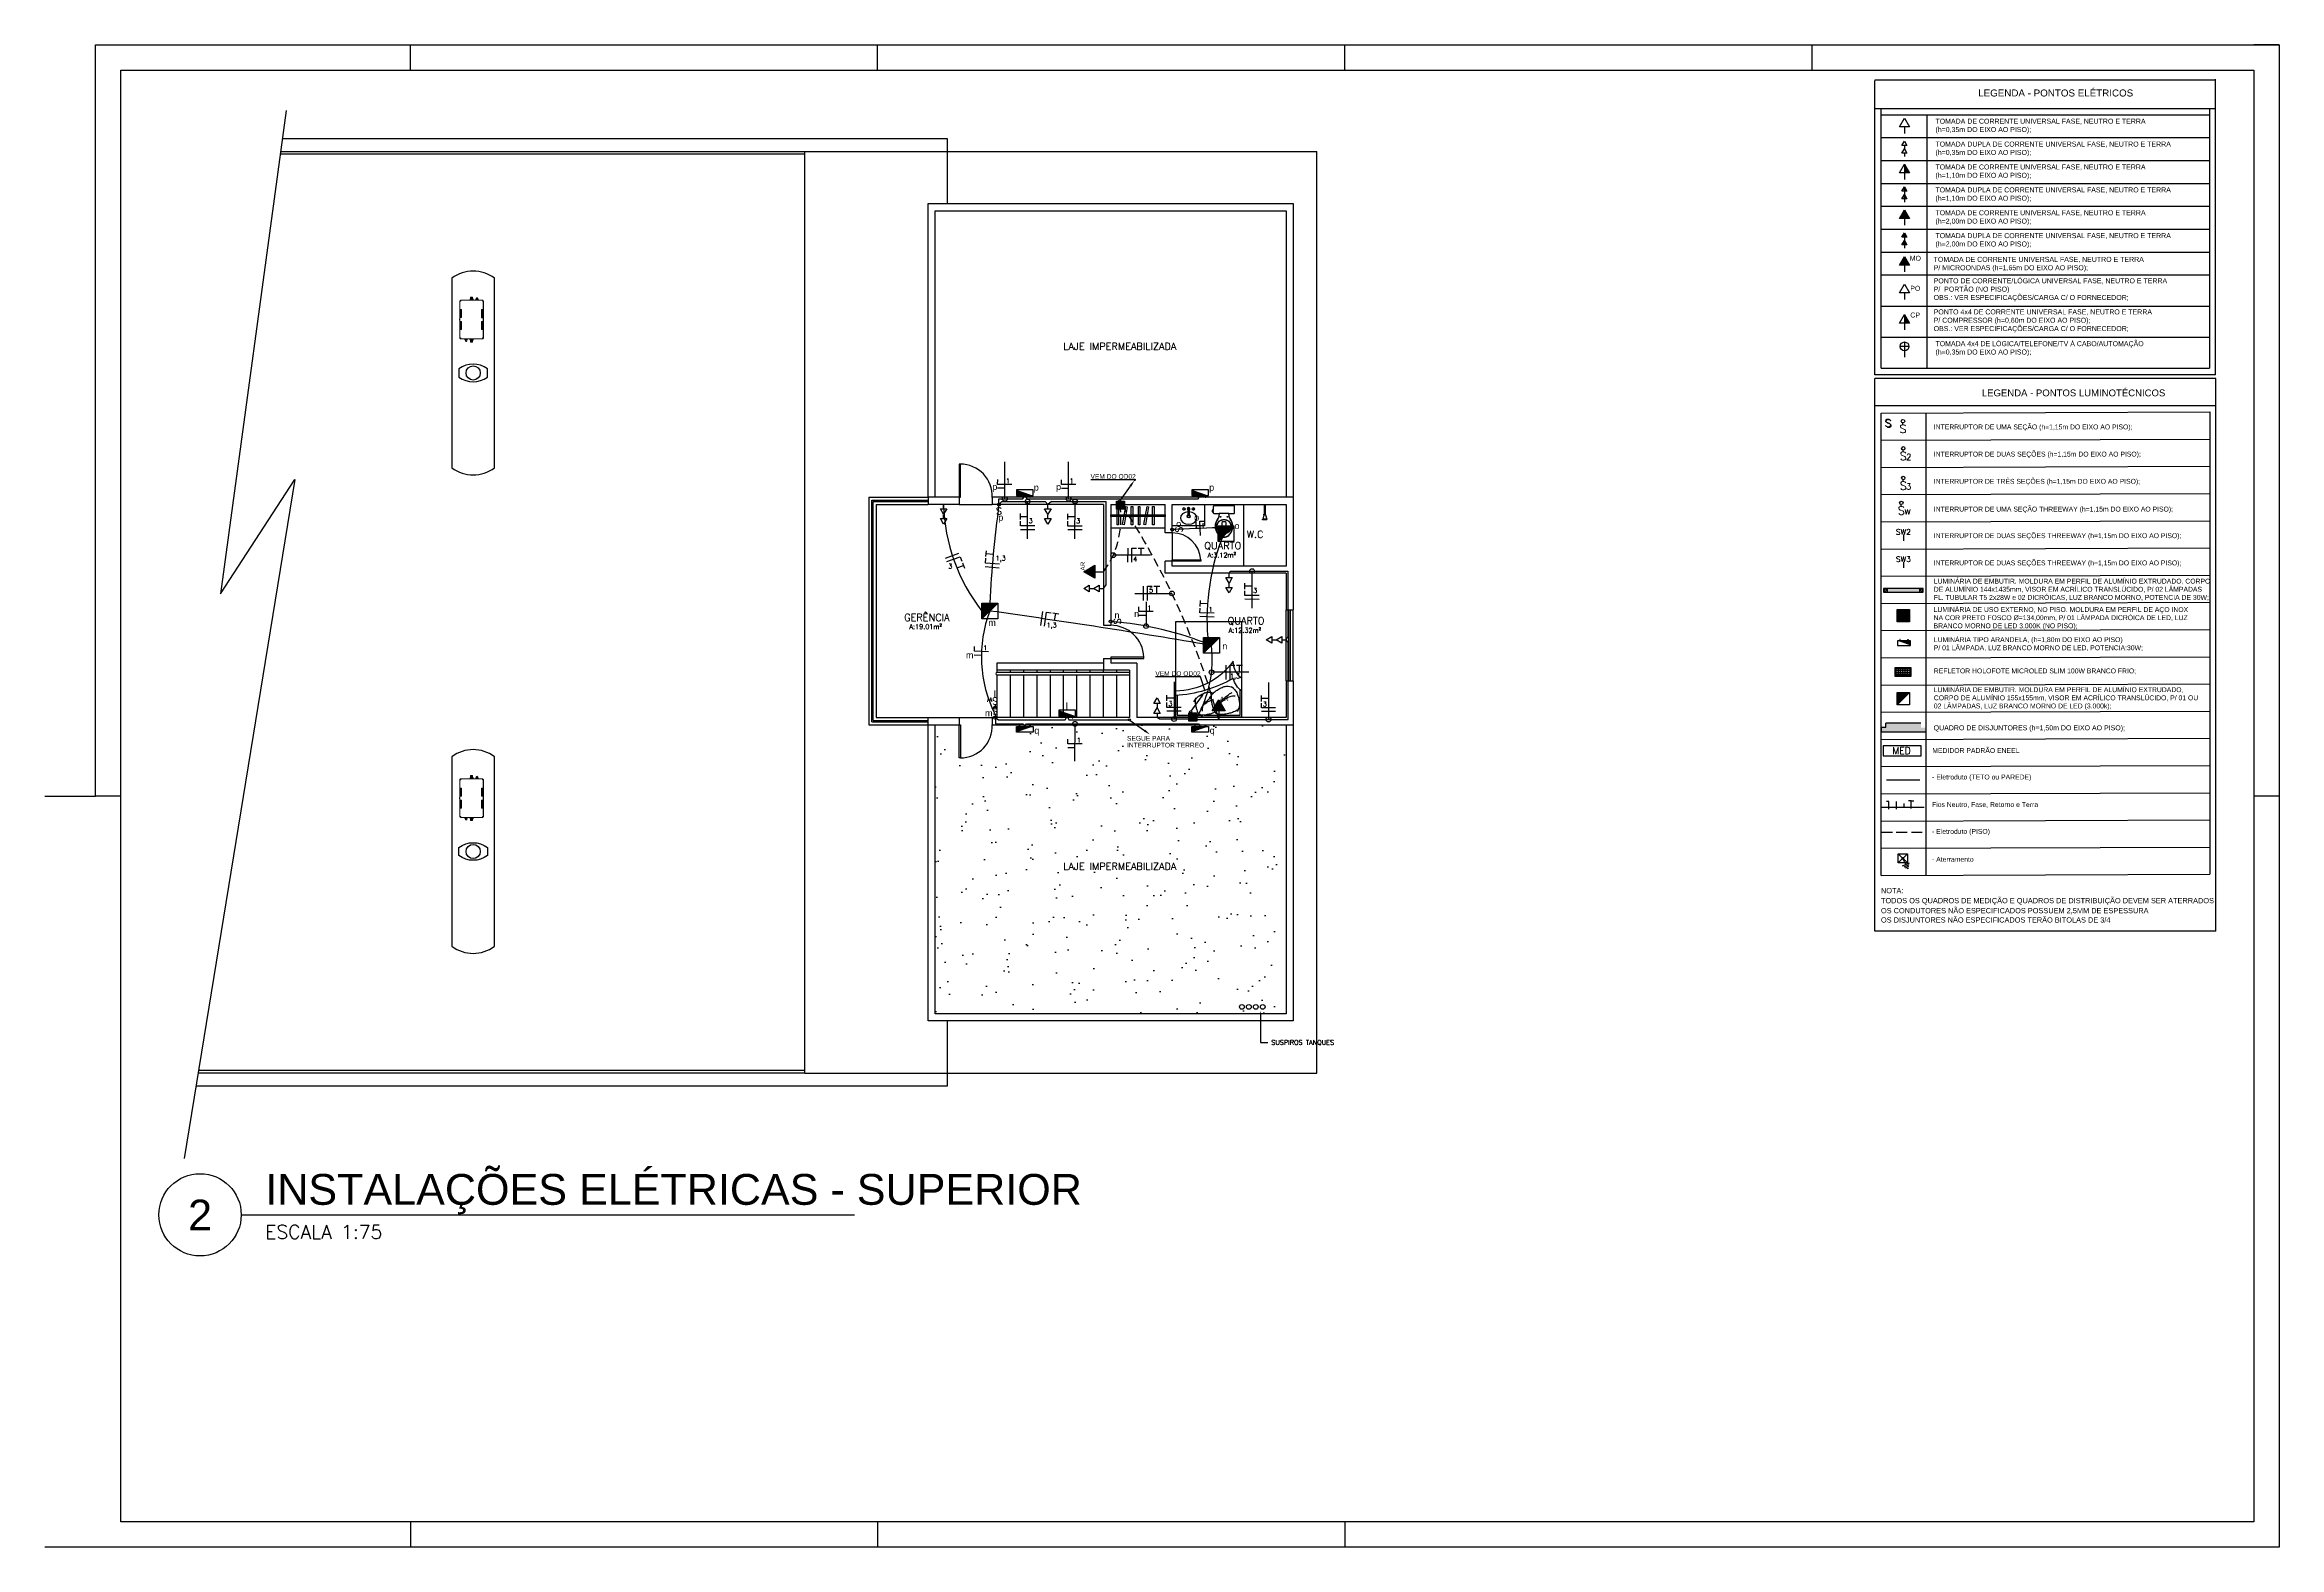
# Model space of a CAD drawing. Header units: millimetres. Extents: x 1111 to 2600, y -509 to -91.
# Drawn here: x 1585.6 to 1651.6, y -509.3 to -464.9 of the extents above; entities that cross this region are included whole.
import ezdxf
from ezdxf import colors
from ezdxf.entities.mleader import LeaderData, LeaderLine
from ezdxf.enums import TextEntityAlignment as Align
from ezdxf.math import Vec2, Vec3

# ---------------------------------------------------------------- set-up
doc = ezdxf.new("R2010")
doc.units = ezdxf.units.MM
doc.linetypes.add('CONTINU', pattern=[0])
doc.linetypes.add('HIDDEN', pattern=[0.375, 0.25, -0.125])
for name, color, linetype in [('-HIDRO', 8, 'Continuous'), ('08', 8, 'Continuous'), ('ARQ-PENA-FINA-CINZA', 8, 'Continuous'), ('ARQ-SÍMBOLOS', 2, 'Continuous'), ('ARQ-TEXTO2', 2, 'Continuous'), ('ARQ-TEXTO4', 4, 'Continuous'), ('CENTRAL', 3, 'Continuous'), ('CERCAD-1', 1, 'Continuous'), ('CERCAD-2', 7, 'Continuous'), ('eletroduto parede e teto', 2, 'CONTINU'), ('Especificações', 3, 'Continuous'), ('FIACAO', 1, 'Continuous'), ('LUMINO', 4, 'Continuous'), ('PL3', 3, 'Continuous'), ('Pontos Elétricos', 3, 'Continuous'), ('Pontos Elétricos e Luminotécnica', 3, 'Continuous'), ('Pontos Luminotécnicos', 3, 'Continuous'), ('PONTOS_ELETRICOS', 2, 'Continuous'), ('SOMENTE_TUBULACAO', 2, 'Continuous'), ('TELEFONE', 3, 'Continuous'), ('TEXTO', 3, 'Continuous'), ('TXT_0', 7, 'Continuous')]:
    doc.layers.add(name, color=color, linetype=linetype)
doc.styles.add('ARIAL', font='arial.ttf', dxfattribs={"height": 2})
doc.styles.add('COTA75', font='ROMANS.SHX')
doc.styles.add('INTERRUPTOR', font='romant__.ttf', dxfattribs={"height": 0.6})
doc.styles.add('PADRAO_TXT', font='romans.shx')
doc.styles.add('ROMANS', font='romans')
doc.styles.add('Romans_Anot', font='romans.shx')

# ---------------------------------------------------------------- blocks, each defined once
blk = doc.blocks.new('*U52')
for points in [[(-0.015, 1.15), (-0.015, 0), (0.015, 0), (0.015, 1.15)], [(-0.193, 0.915), (-0.193, 0.885), (0.193, 0.885), (0.193, 0.915)], [(-0.193, 0.731), (-0.188, 0.702), (0.193, 0.769), (0.188, 0.798)], [(-0.193, 0.615), (-0.193, 0.585), (0.193, 0.585), (0.193, 0.615)], [(-0.193, 0.465), (-0.193, 0.435), (0.193, 0.435), (0.193, 0.465)], [(-0.193, 0.281), (-0.188, 0.252), (0.193, 0.319), (0.188, 0.348)], [(-0.193, 0.165), (-0.193, 0.135), (0.193, 0.135), (0.193, 0.165)]]:
    blk.add_lwpolyline(points, close=True)
blk = doc.blocks.new('CAMA-C')
for p, q in [((-0.627, 1.002), (0.773, 1.002)), ((-0.627, -0.998), (-0.627, 1.002)), ((-0.591, 0.966), (-0.076, 0.966)), ((-0.591, 0.55), (-0.591, 0.966)), ((-0.019, 0.966), (0.737, 0.966)), ((0.737, 0.966), (0.737, 0.431)), ((0.773, 1.002), (0.773, -0.998)), ((0.773, -0.998), (-0.627, -0.998))]:
    blk.add_line(p, q)
for points in [[(-0.205, 0.606, -0.034352), (-0.208, 0.698, -0.04249), (-0.198, 0.772, -0.015911), (-0.182, 0.836, -0.020937), (-0.166, 0.883, -0.121269), (-0.132, 0.934, -0.080025), (-0.055, 0.983)], [(0.212, 0.906, 0.014129), (0.175, 0.923, 0.04596), (0.108, 0.945, 0.01901), (0.02, 0.962, 0.025886), (-0.046, 0.968, 0.088683), (-0.096, 0.961, 0.020726), (-0.127, 0.95)], [(0.131, 0.51, -0.034352), (0.128, 0.624, -0.04249), (0.139, 0.715, -0.015911), (0.159, 0.794, -0.020937), (0.178, 0.853, -0.121269), (0.221, 0.915, -0.080025), (0.316, 0.976)], [(0.705, 0.848, 0.033461), (0.599, 0.902, 0.04596), (0.517, 0.929, 0.01901), (0.408, 0.949, 0.025886), (0.327, 0.957, 0.088683), (0.265, 0.949, 0.020726), (0.226, 0.935)], [(-0.237, 0.688, 0.050543), (-0.181, 0.61, 0.064376), (-0.125, 0.56, 0.03352), (-0.05, 0.517, 0.039598), (0.017, 0.49, 0.109626), (0.085, 0.484, 0.0754), (0.179, 0.512)], [(-0.088, 0.833, 0.040593), (-0.051, 0.775, 0.055645), (-0.017, 0.739, 0.015363), (0.014, 0.715, 0.01263), (0.053, 0.687, 0.082628), (0.114, 0.659, 0.010572), (0.13, 0.655)], [(-0.052, 0.885, 0.103492), (-0.045, 0.77, 0.14369), (0, 0.698, 0.007817), (0.04, 0.664, 0.010698), (0.07, 0.64, 0.020146), (0.105, 0.615, 0.007403), (0.127, 0.602)], [(0.091, 0.611, 0.050543), (0.16, 0.515, 0.064376), (0.229, 0.454, 0.03352), (0.321, 0.4, 0.039598), (0.405, 0.367, 0.109626), (0.488, 0.36, 0.0754), (0.604, 0.394)], [(0.138, 0.485, 0.020037), (0.165, 0.51, 0.075208)], [(0.276, 0.79, 0.040593), (0.32, 0.719, 0.055645), (0.362, 0.675, 0.015363), (0.4, 0.645, 0.01263), (0.449, 0.61, 0.082628), (0.525, 0.575, 0.061291), (0.636, 0.56)], [(0.319, 0.855, 0.103492), (0.329, 0.713, 0.14369), (0.384, 0.625, 0.007817), (0.433, 0.582, 0.010698), (0.47, 0.552, 0.020146), (0.514, 0.522, 0.015912), (0.571, 0.488)], [(0.554, 0.362, 0.057152), (0.64, 0.453, 0.075208), (0.685, 0.538, 0.030275), (0.714, 0.636, 0.036967), (0.726, 0.719, 0.089016), (0.718, 0.793, 0.061822), (0.675, 0.891)]]:
    blk.add_lwpolyline(points, format="xyb")
for centre, radius, start, end in [((-0.773, -2.188), 2.745, 60.1604, 86.9589), ((-0.65, -1.079), 1.542, 36.2433, 89.1337), ((1.088, 0.057), 0.513, 127.875, 164.7449), ((1.043, -0.168), 0.45, 126.8699, 180)]:
    blk.add_arc(centre, radius, start, end)
blk = doc.blocks.new('cx-ac-01-planta')
for points in [[(0.661, 0, 0.182004), (0.623, 0.1, 0.098298), (0.548, 0.159, 0.085166), (0.468, 0.184, 0.08648), (0.388, 0.183, 0.067868), (0.318, 0.161, 0.06199), (0.261, 0.126, -0.060779), (0.228, 0.111, -0.023796), (0.208, 0.106), (0.163, 0.103), (0.163, 0.207, 0.424217), (0.144, 0.225), (0.121, 0.225), (0.091, 0.225), (0.018, 0.225, 0.418036), (0, 0.207), (0, 0), (0, -0.207, 0.418036), (0.018, -0.225), (0.091, -0.225), (0.091, -0.237), (0.088, -0.237), (0.088, -0.252), (0.106, -0.252), (0.124, -0.252), (0.124, -0.237), (0.121, -0.237), (0.121, -0.225), (0.144, -0.225, 0.424217), (0.163, -0.207), (0.163, -0.103), (0.208, -0.106, -0.023796), (0.228, -0.111, -0.060779), (0.261, -0.126, 0.06199), (0.318, -0.16, 0.067868), (0.388, -0.183, 0.08648), (0.468, -0.184, 0.085166), (0.548, -0.159, 0.098298), (0.623, -0.1, 0.182004)], [(0.286, 0, -0.18052), (0.323, 0.1, -0.167158), (0.408, 0.15, -0.1), (0.468, 0.15, -0.096291), (0.518, 0.13, -0.13332), (0.568, 0.081, -0.150886), (0.591, 0, -0.150886), (0.568, -0.081, -0.13332), (0.518, -0.13, -0.096291), (0.468, -0.149, -0.1), (0.408, -0.149, -0.167158), (0.323, -0.1, -0.18052)], [(0.289, 0, -0.186957), (0.329, 0.1, -0.162455), (0.408, 0.143, -0.149476), (0.498, 0.131, -0.171119), (0.568, 0.06, -0.104122), (0.582, 0, -0.104122), (0.568, -0.06, -0.171119), (0.498, -0.131, -0.149476), (0.408, -0.143, -0.162455), (0.329, -0.1, -0.186957)], [(0.46, 0.03, 0.276984), (0.438, 0.044), (0.353, 0.044, 0.393258), (0.353, -0.044), (0.438, -0.044, 0.276984), (0.46, -0.03, 0.2)]]:
    blk.add_lwpolyline(points, format="xyb", close=True)
for points in [[(0.163, 0.103), (0.163, 0), (0.163, -0.103)], [(0.121, -0.225), (0.091, -0.225)], [(0.091, -0.237), (0.121, -0.237)]]:
    blk.add_lwpolyline(points)
blk.add_lwpolyline([(0.21, -0.106, -0.148706), (0.258, -0.12, -0.01798), (0.278, -0.132, 0.048524), (0.328, -0.16, 0.075808), (0.408, -0.181, 0.05), (0.468, -0.18, 0.109053), (0.568, -0.142, 0.065752), (0.617, -0.1, 0.186957), (0.656, 0, 0.186957), (0.617, 0.1, 0.065752), (0.568, 0.142, 0.109053), (0.468, 0.18, 0.05), (0.408, 0.181, 0.075808), (0.328, 0.16, 0.048524), (0.278, 0.132, -0.01798), (0.258, 0.12, -0.148706), (0.21, 0.106, -0.148706)], format="xyb")
for centre in [(0.23, 0.075), (0.23, -0.075)]:
    blk.add_circle(centre, 0.0075)
blk = doc.blocks.new('chuv-01-planta')
for p, q in [((-0.322, -0.047), (-0.322, 0.047)), ((-0.322, 0.047), (-0.313, 0.047)), ((-0.313, -0.047), (-0.313, 0.047)), ((-0.217, 0.017), (-0.313, 0.043)), ((-0.217, 0.017), (-0.208, 0.017)), ((-0.217, 0.017), (-0.217, -0.017)), ((-0.208, 0.017), (-0.208, -0.017)), ((0, 0.011), (-0.208, 0.011)), ((0, 0.011), (0, -0.011)), ((-0.322, -0.047), (-0.313, -0.047)), ((-0.217, -0.017), (-0.313, -0.043)), ((-0.217, -0.017), (-0.208, -0.017)), ((0, -0.011), (-0.208, -0.011))]:
    blk.add_line(p, q)
blk = doc.blocks.new('BOMBA SUPERIOR')
at = {"layer": 'ARQ-PENA-FINA-CINZA', "lineweight": 5}
for p, q in [((807.283, 415.897), (807.282, 415.896)), ((807.282, 415.896), (807.282, 415.852)), ((807.283, 415.895), (807.282, 415.896)), ((807.282, 415.876), (807.283, 415.877)), ((807.282, 415.872), (807.283, 415.87)), ((807.282, 415.852), (807.283, 415.853)), ((807.282, 415.852), (807.283, 415.851)), ((807.32, 415.895), (807.283, 415.897)), ((807.283, 415.897), (807.283, 415.897)), ((807.32, 415.893), (807.283, 415.895)), ((807.283, 415.895), (807.283, 415.895)), ((807.283, 415.877), (807.283, 415.877)), ((807.283, 415.877), (807.31, 415.877)), ((807.283, 415.87), (807.283, 415.87)), ((807.283, 415.87), (807.31, 415.87)), ((807.283, 415.853), (807.32, 415.855)), ((807.283, 415.853), (807.283, 415.853)), ((807.283, 415.851), (807.32, 415.852)), ((807.283, 415.851), (807.283, 415.851)), ((807.295, 415.988), (807.296, 415.994)), ((807.296, 415.982), (807.295, 415.988)), ((807.295, 415.874), (807.295, 415.875)), ((807.295, 415.875), (807.311, 415.875)), ((807.295, 415.873), (807.295, 415.874)), ((807.311, 415.873), (807.295, 415.873)), ((807.295, 415.873), (807.295, 415.873)), ((807.295, 415.873), (807.295, 415.873)), ((807.296, 415.994), (807.3, 415.998)), ((807.3, 415.978), (807.296, 415.982)), ((807.3, 415.998), (807.304, 416.002)), ((807.304, 415.974), (807.3, 415.978)), ((807.304, 416.002), (807.31, 416.003)), ((807.31, 415.973), (807.304, 415.974)), ((807.31, 416.003), (807.327, 416.003)), ((807.327, 415.973), (807.31, 415.973)), ((807.321, 415.88), (807.312, 415.879)), ((807.312, 415.879), (807.312, 415.869)), ((807.312, 415.869), (807.312, 415.879)), ((807.312, 415.878), (807.312, 415.878)), ((807.312, 415.878), (807.312, 415.877)), ((807.312, 415.875), (807.312, 415.874)), ((807.312, 415.873), (807.312, 415.873)), ((807.312, 415.87), (807.312, 415.87)), ((807.312, 415.87), (807.312, 415.869)), ((807.312, 415.869), (807.313, 415.869)), ((807.321, 415.867), (807.312, 415.869)), ((807.321, 415.907), (807.32, 415.906)), ((807.32, 415.906), (807.321, 415.906)), ((807.32, 415.906), (807.32, 415.89)), ((807.32, 415.904), (807.32, 415.903)), ((807.321, 415.903), (807.32, 415.903)), ((807.32, 415.903), (807.321, 415.903)), ((807.321, 415.895), (807.32, 415.895)), ((807.32, 415.895), (807.321, 415.895)), ((807.32, 415.89), (807.321, 415.89)), ((807.321, 415.859), (807.32, 415.859)), ((807.32, 415.859), (807.32, 415.842)), ((807.32, 415.852), (807.32, 415.853)), ((807.32, 415.853), (807.321, 415.853)), ((807.321, 415.852), (807.32, 415.852)), ((807.321, 415.845), (807.32, 415.844)), ((807.32, 415.844), (807.321, 415.844)), ((807.32, 415.842), (807.32, 415.841)), ((807.32, 415.841), (807.321, 415.841)), ((807.323, 415.907), (807.321, 415.907)), ((807.321, 415.907), (807.321, 415.907)), ((807.321, 415.903), (807.321, 415.903)), ((807.321, 415.899), (807.322, 415.901)), ((807.321, 415.897), (807.321, 415.899)), ((807.321, 415.892), (807.321, 415.897)), ((807.321, 415.896), (807.321, 415.895)), ((807.321, 415.856), (807.321, 415.892)), ((807.321, 415.851), (807.321, 415.856)), ((807.321, 415.848), (807.321, 415.851)), ((807.322, 415.846), (807.321, 415.848)), ((807.321, 415.841), (807.321, 415.84)), ((807.321, 415.84), (807.322, 415.84)), ((807.322, 415.907), (807.342, 415.907)), ((807.322, 415.903), (807.323, 415.905)), ((807.322, 415.901), (807.322, 415.903)), ((807.322, 415.844), (807.322, 415.846)), ((807.323, 415.843), (807.322, 415.844)), ((807.342, 415.84), (807.322, 415.84)), ((807.322, 415.84), (807.323, 415.84)), ((807.323, 415.905), (807.324, 415.906)), ((807.323, 415.905), (807.323, 415.905)), ((807.323, 415.842), (807.323, 415.843)), ((807.324, 415.842), (807.323, 415.842)), ((807.324, 415.906), (807.342, 415.906)), ((807.342, 415.841), (807.324, 415.842)), ((807.327, 416.013), (807.327, 415.964)), ((807.346, 416.013), (807.327, 416.013)), ((807.327, 415.964), (807.346, 415.964)), ((807.346, 415.91), (807.338, 415.91)), ((807.338, 415.91), (807.338, 415.837)), ((807.338, 415.837), (807.346, 415.837)), ((807.343, 415.909), (807.342, 415.908)), ((807.342, 415.908), (807.342, 415.839)), ((807.342, 415.907), (807.342, 415.907)), ((807.342, 415.907), (807.342, 415.907)), ((807.342, 415.906), (807.342, 415.907)), ((807.342, 415.906), (807.342, 415.906)), ((807.342, 415.841), (807.342, 415.841)), ((807.342, 415.84), (807.342, 415.84)), ((807.342, 415.839), (807.342, 415.839)), ((807.342, 415.839), (807.343, 415.839)), ((807.344, 415.909), (807.343, 415.909)), ((807.343, 415.839), (807.344, 415.839)), ((807.344, 415.839), (807.344, 415.909)), ((807.344, 415.909), (807.346, 415.909)), ((807.344, 415.839), (807.346, 415.839)), ((807.347, 416.101), (807.346, 416.098)), ((807.346, 416.098), (807.346, 416.094)), ((807.346, 416.094), (807.346, 415.654)), ((807.346, 416.083), (807.346, 416.084)), ((807.346, 416.084), (807.348, 416.084)), ((807.347, 416.083), (807.346, 416.083)), ((807.346, 415.964), (807.346, 416.013)), ((807.346, 415.822), (807.346, 415.925)), ((807.346, 415.837), (807.346, 415.91)), ((807.346, 415.839), (807.346, 415.909)), ((807.346, 415.909), (807.346, 415.839)), ((807.346, 415.839), (807.346, 415.839)), ((807.348, 416.105), (807.347, 416.103)), ((807.347, 416.103), (807.347, 416.102)), ((807.347, 416.102), (807.347, 416.101)), ((807.349, 416.108), (807.348, 416.105)), ((807.348, 416.084), (807.348, 415.664)), ((807.35, 416.109), (807.349, 416.108)), ((807.351, 416.11), (807.35, 416.109)), ((807.353, 416.112), (807.351, 416.11)), ((807.354, 416.114), (807.353, 416.112)), ((807.355, 416.115), (807.354, 416.114)), ((807.356, 416.116), (807.355, 416.115)), ((807.358, 416.118), (807.356, 416.116)), ((807.36, 416.119), (807.358, 416.118)), ((807.361, 416.12), (807.36, 416.119)), ((807.361, 416.109), (807.36, 416.107)), ((807.36, 416.107), (807.361, 416.104)), ((807.362, 416.12), (807.361, 416.12)), ((807.363, 416.11), (807.361, 416.109)), ((807.361, 416.106), (807.361, 416.107)), ((807.361, 416.107), (807.363, 416.107)), ((807.361, 416.106), (807.361, 416.107)), ((807.363, 416.106), (807.361, 416.106)), ((807.361, 416.104), (807.363, 416.103)), ((807.364, 416.122), (807.362, 416.12)), ((807.365, 416.109), (807.363, 416.11)), ((807.364, 416.109), (807.363, 416.109)), ((807.363, 416.109), (807.363, 416.109)), ((807.363, 416.107), (807.363, 416.109)), ((807.363, 416.109), (807.364, 416.109)), ((807.363, 416.105), (807.363, 416.106)), ((807.363, 416.105), (807.363, 416.105)), ((807.363, 416.105), (807.364, 416.105)), ((807.364, 416.105), (807.363, 416.105)), ((807.363, 416.103), (807.365, 416.104)), ((807.367, 416.123), (807.364, 416.122)), ((807.364, 416.109), (807.364, 416.109)), ((807.364, 416.109), (807.364, 416.107)), ((807.364, 416.107), (807.365, 416.107)), ((807.365, 416.106), (807.364, 416.106)), ((807.364, 416.106), (807.364, 416.105)), ((807.364, 416.105), (807.364, 416.105)), ((807.367, 416.107), (807.365, 416.109)), ((807.365, 416.104), (807.367, 416.107)), ((807.365, 416.107), (807.365, 416.106)), ((807.365, 416.107), (807.365, 416.106)), ((807.368, 416.123), (807.367, 416.123)), ((807.372, 416.123), (807.368, 416.123)), ((807.375, 416.124), (807.372, 416.123)), ((807.376, 416.124), (807.375, 416.124)), ((807.386, 416.124), (807.376, 416.124)), ((807.386, 416.122), (808.126, 416.122)), ((807.387, 416.124), (808.125, 416.124)), ((807.715, 416.107), (807.543, 416.107)), ((807.543, 416.107), (807.543, 416.084)), ((807.543, 416.084), (807.715, 416.084)), ((807.715, 416.084), (807.715, 416.107)), ((807.742, 416.125), (807.745, 416.128)), ((807.742, 416.124), (807.745, 416.127)), ((807.743, 416.125), (807.742, 416.125)), ((807.742, 416.125), (807.742, 416.124)), ((807.745, 416.128), (807.767, 416.128)), ((807.745, 416.127), (807.767, 416.127)), ((807.767, 416.128), (807.77, 416.125)), ((807.767, 416.127), (807.77, 416.124)), ((807.77, 416.125), (807.769, 416.125)), ((807.77, 416.124), (807.77, 416.125)), ((807.968, 416.107), (807.797, 416.107)), ((807.797, 416.107), (807.797, 416.084)), ((807.797, 416.084), (807.968, 416.084)), ((807.968, 416.084), (807.968, 416.107)), ((808.136, 416.124), (808.126, 416.124)), ((808.137, 416.124), (808.136, 416.124)), ((808.14, 416.123), (808.137, 416.124)), ((808.143, 416.123), (808.14, 416.123)), ((808.144, 416.123), (808.143, 416.123)), ((808.147, 416.122), (808.144, 416.123)), ((808.146, 416.109), (808.145, 416.107)), ((808.145, 416.107), (808.146, 416.104)), ((808.149, 416.11), (808.146, 416.109)), ((808.146, 416.104), (808.149, 416.103)), ((808.15, 416.12), (808.147, 416.122)), ((808.148, 416.107), (808.147, 416.107)), ((808.147, 416.107), (808.147, 416.106)), ((808.147, 416.106), (808.147, 416.107)), ((808.147, 416.106), (808.148, 416.106)), ((808.149, 416.109), (808.148, 416.109)), ((808.148, 416.109), (808.148, 416.109)), ((808.148, 416.109), (808.148, 416.107)), ((808.148, 416.109), (808.149, 416.109)), ((808.148, 416.106), (808.148, 416.105)), ((808.148, 416.105), (808.148, 416.105)), ((808.148, 416.105), (808.149, 416.105)), ((808.149, 416.105), (808.148, 416.105)), ((808.151, 416.109), (808.149, 416.11)), ((808.15, 416.109), (808.149, 416.109)), ((808.149, 416.109), (808.149, 416.107)), ((808.149, 416.107), (808.15, 416.107)), ((808.15, 416.106), (808.149, 416.106)), ((808.149, 416.106), (808.149, 416.105)), ((808.149, 416.105), (808.15, 416.105)), ((808.149, 416.103), (808.151, 416.104)), ((808.151, 416.12), (808.15, 416.12)), ((808.15, 416.106), (808.15, 416.107)), ((808.15, 416.107), (808.15, 416.106)), ((808.152, 416.119), (808.151, 416.12)), ((808.152, 416.107), (808.151, 416.109)), ((808.151, 416.104), (808.152, 416.107)), ((808.154, 416.118), (808.152, 416.119)), ((808.156, 416.116), (808.154, 416.118)), ((808.157, 416.115), (808.156, 416.116)), ((808.158, 416.114), (808.157, 416.115)), ((808.159, 416.112), (808.158, 416.114)), ((808.161, 416.11), (808.159, 416.112)), ((808.162, 416.109), (808.161, 416.11)), ((808.162, 416.108), (808.162, 416.109)), ((808.163, 416.105), (808.162, 416.108)), ((808.164, 416.103), (808.163, 416.105)), ((808.165, 416.102), (808.164, 416.103)), ((808.164, 415.664), (808.164, 416.084)), ((808.164, 416.084), (808.166, 416.084)), ((808.165, 416.101), (808.165, 416.102)), ((808.165, 416.098), (808.165, 416.101)), ((808.165, 416.095), (808.165, 416.098)), ((808.166, 416.094), (808.165, 416.095)), ((808.165, 416.084), (808.165, 416.083)), ((808.165, 416.083), (808.166, 416.083)), ((808.166, 415.654), (808.166, 416.094)), ((808.166, 415.822), (808.166, 415.925)), ((808.166, 415.837), (808.166, 415.91)), ((808.166, 415.91), (808.173, 415.91)), ((808.166, 415.839), (808.166, 415.909)), ((808.166, 415.909), (808.166, 415.839)), ((808.167, 415.909), (808.166, 415.909)), ((808.167, 415.839), (808.166, 415.839)), ((808.166, 415.839), (808.166, 415.839)), ((808.173, 415.837), (808.166, 415.837)), ((808.167, 415.909), (808.168, 415.909)), ((808.167, 415.839), (808.167, 415.909)), ((808.168, 415.839), (808.167, 415.839)), ((808.168, 415.909), (808.169, 415.908)), ((808.169, 415.839), (808.168, 415.839)), ((808.169, 415.908), (808.169, 415.839)), ((808.17, 415.907), (808.169, 415.907)), ((808.169, 415.906), (808.169, 415.907)), ((808.17, 415.906), (808.169, 415.906)), ((808.169, 415.841), (808.17, 415.841)), ((808.169, 415.84), (808.17, 415.84)), ((808.169, 415.839), (808.169, 415.839)), ((808.19, 415.907), (808.17, 415.907)), ((808.17, 415.907), (808.17, 415.907)), ((808.188, 415.906), (808.17, 415.906)), ((808.17, 415.841), (808.188, 415.842)), ((808.17, 415.84), (808.19, 415.84)), ((808.173, 415.91), (808.173, 415.837)), ((808.188, 415.907), (808.19, 415.907)), ((808.188, 415.905), (808.188, 415.906)), ((808.189, 415.905), (808.188, 415.905)), ((808.188, 415.842), (808.189, 415.843)), ((808.188, 415.842), (808.188, 415.842)), ((808.19, 415.84), (808.188, 415.84)), ((808.19, 415.903), (808.189, 415.905)), ((808.189, 415.844), (808.19, 415.846)), ((808.189, 415.843), (808.189, 415.844)), ((808.19, 415.907), (808.191, 415.907)), ((808.19, 415.901), (808.19, 415.903)), ((808.19, 415.899), (808.19, 415.901)), ((808.191, 415.897), (808.19, 415.899)), ((808.19, 415.848), (808.191, 415.851)), ((808.19, 415.846), (808.19, 415.848)), ((808.191, 415.841), (808.19, 415.84)), ((808.19, 415.84), (808.19, 415.84)), ((808.191, 415.907), (808.192, 415.906)), ((808.191, 415.903), (808.192, 415.903)), ((808.192, 415.903), (808.191, 415.903)), ((808.191, 415.892), (808.191, 415.897)), ((808.191, 415.896), (808.191, 415.895)), ((808.191, 415.895), (808.192, 415.895)), ((808.191, 415.856), (808.191, 415.892)), ((808.192, 415.89), (808.191, 415.89)), ((808.191, 415.88), (808.199, 415.879)), ((808.191, 415.867), (808.199, 415.869)), ((808.191, 415.859), (808.192, 415.859)), ((808.191, 415.851), (808.191, 415.856)), ((808.191, 415.852), (808.192, 415.852)), ((808.191, 415.845), (808.192, 415.844)), ((808.192, 415.841), (808.191, 415.841)), ((808.192, 415.906), (808.192, 415.906)), ((808.192, 415.906), (808.192, 415.89)), ((808.192, 415.904), (808.192, 415.903)), ((808.192, 415.903), (808.192, 415.903)), ((808.192, 415.895), (808.228, 415.897)), ((808.192, 415.893), (808.228, 415.895)), ((808.192, 415.895), (808.192, 415.895)), ((808.192, 415.859), (808.192, 415.842)), ((808.228, 415.853), (808.192, 415.855)), ((808.192, 415.852), (808.192, 415.853)), ((808.192, 415.853), (808.192, 415.853)), ((808.192, 415.852), (808.228, 415.851)), ((808.192, 415.844), (808.192, 415.844)), ((808.192, 415.842), (808.192, 415.841)), ((808.199, 415.879), (808.199, 415.869)), ((808.199, 415.869), (808.199, 415.879)), ((808.2, 415.878), (808.199, 415.877)), ((808.199, 415.877), (808.199, 415.877)), ((808.199, 415.875), (808.2, 415.874)), ((808.2, 415.873), (808.199, 415.873)), ((808.199, 415.873), (808.199, 415.873)), ((808.199, 415.87), (808.199, 415.87)), ((808.199, 415.87), (808.2, 415.87)), ((808.199, 415.869), (808.2, 415.869)), ((808.2, 415.878), (808.2, 415.878)), ((808.216, 415.875), (808.2, 415.875)), ((808.2, 415.873), (808.216, 415.873)), ((808.2, 415.87), (808.2, 415.869)), ((808.228, 415.877), (808.201, 415.877)), ((808.228, 415.87), (808.201, 415.87)), ((808.217, 415.874), (808.216, 415.875)), ((808.216, 415.873), (808.216, 415.873)), ((808.216, 415.873), (808.217, 415.873)), ((808.217, 415.873), (808.217, 415.874)), ((808.228, 415.897), (808.229, 415.897)), ((808.228, 415.895), (808.229, 415.895)), ((808.229, 415.877), (808.228, 415.877)), ((808.229, 415.87), (808.228, 415.87)), ((808.229, 415.853), (808.228, 415.853)), ((808.228, 415.851), (808.229, 415.851)), ((808.229, 415.897), (808.23, 415.896)), ((808.229, 415.895), (808.23, 415.896)), ((808.23, 415.876), (808.229, 415.877)), ((808.23, 415.872), (808.229, 415.87)), ((808.23, 415.852), (808.229, 415.853)), ((808.229, 415.851), (808.23, 415.852)), ((808.23, 415.896), (808.23, 415.852)), ((807.346, 415.664), (807.346, 415.665)), ((807.346, 415.665), (807.347, 415.665)), ((807.348, 415.664), (807.346, 415.664)), ((807.346, 415.654), (807.346, 415.651)), ((807.346, 415.651), (807.347, 415.647)), ((807.347, 415.647), (807.347, 415.646)), ((807.347, 415.646), (807.348, 415.642)), ((807.348, 415.642), (807.35, 415.639)), ((807.35, 415.639), (807.351, 415.638)), ((807.351, 415.638), (807.353, 415.634)), ((807.353, 415.634), (807.355, 415.632)), ((807.355, 415.632), (807.357, 415.631)), ((807.358, 415.643), (807.357, 415.641)), ((807.357, 415.641), (807.358, 415.639)), ((807.357, 415.631), (807.36, 415.628)), ((807.36, 415.645), (807.358, 415.641)), ((807.36, 415.645), (807.358, 415.643)), ((807.358, 415.641), (807.36, 415.637)), ((807.358, 415.639), (807.36, 415.637)), ((807.361, 415.646), (807.36, 415.645)), ((807.363, 415.646), (807.36, 415.645)), ((807.361, 415.643), (807.36, 415.641)), ((807.36, 415.641), (807.361, 415.638)), ((807.36, 415.637), (807.361, 415.636)), ((807.36, 415.637), (807.363, 415.635)), ((807.36, 415.628), (807.361, 415.627)), ((807.363, 415.646), (807.361, 415.646)), ((807.363, 415.645), (807.361, 415.643)), ((807.361, 415.64), (807.361, 415.641)), ((807.361, 415.641), (807.363, 415.641)), ((807.361, 415.64), (807.361, 415.641)), ((807.363, 415.64), (807.361, 415.64)), ((807.361, 415.638), (807.363, 415.637)), ((807.361, 415.636), (807.363, 415.635)), ((807.361, 415.627), (807.364, 415.626)), ((807.367, 415.645), (807.363, 415.646)), ((807.367, 415.645), (807.363, 415.646)), ((807.365, 415.643), (807.363, 415.645)), ((807.363, 415.641), (807.363, 415.643)), ((807.363, 415.643), (807.364, 415.643)), ((807.364, 415.642), (807.363, 415.642)), ((807.363, 415.642), (807.363, 415.642)), ((807.363, 415.639), (807.363, 415.64)), ((807.363, 415.639), (807.363, 415.639)), ((807.363, 415.639), (807.364, 415.639)), ((807.364, 415.639), (807.363, 415.639)), ((807.363, 415.637), (807.365, 415.638)), ((807.363, 415.635), (807.367, 415.637)), ((807.363, 415.635), (807.367, 415.637)), ((807.364, 415.643), (807.364, 415.641)), ((807.364, 415.642), (807.364, 415.642)), ((807.364, 415.641), (807.365, 415.641)), ((807.365, 415.64), (807.364, 415.64)), ((807.364, 415.64), (807.364, 415.639)), ((807.364, 415.639), (807.364, 415.639)), ((807.364, 415.626), (807.368, 415.625)), ((807.367, 415.641), (807.365, 415.643)), ((807.365, 415.638), (807.367, 415.641)), ((807.365, 415.641), (807.365, 415.64)), ((807.365, 415.641), (807.365, 415.64)), ((807.368, 415.641), (807.367, 415.645)), ((807.368, 415.643), (807.367, 415.645)), ((807.367, 415.637), (807.368, 415.641)), ((807.367, 415.637), (807.368, 415.639)), ((807.369, 415.641), (807.368, 415.643)), ((807.368, 415.639), (807.369, 415.641)), ((807.368, 415.625), (807.369, 415.625)), ((807.369, 415.625), (807.374, 415.624)), ((807.374, 415.624), (807.376, 415.624)), ((807.376, 415.624), (807.386, 415.624)), ((807.386, 415.624), (807.386, 415.626)), ((807.386, 415.626), (808.126, 415.626)), ((807.386, 415.624), (807.387, 415.624)), ((807.387, 415.624), (807.386, 415.624)), ((808.125, 415.624), (807.387, 415.624)), ((807.387, 415.624), (807.388, 415.624)), ((807.716, 415.663), (807.544, 415.663)), ((807.544, 415.663), (807.544, 415.64)), ((807.544, 415.64), (807.716, 415.64)), ((807.716, 415.64), (807.716, 415.663)), ((807.742, 415.623), (807.742, 415.624)), ((807.742, 415.624), (807.745, 415.62)), ((807.745, 415.619), (807.742, 415.623)), ((807.742, 415.623), (807.743, 415.623)), ((807.745, 415.62), (807.767, 415.62)), ((807.767, 415.619), (807.745, 415.619)), ((807.767, 415.62), (807.77, 415.624)), ((807.77, 415.623), (807.767, 415.619)), ((807.77, 415.623), (807.769, 415.623)), ((807.77, 415.624), (807.77, 415.623)), ((807.968, 415.663), (807.796, 415.663)), ((807.796, 415.663), (807.796, 415.64)), ((807.796, 415.64), (807.968, 415.64)), ((807.968, 415.64), (807.968, 415.663)), ((808.125, 415.624), (808.125, 415.624)), ((808.125, 415.624), (808.136, 415.624)), ((808.126, 415.624), (808.125, 415.624)), ((808.126, 415.626), (808.126, 415.624)), ((808.136, 415.624), (808.138, 415.624)), ((808.138, 415.624), (808.142, 415.625)), ((808.142, 415.625), (808.144, 415.625)), ((808.145, 415.645), (808.143, 415.641)), ((808.145, 415.645), (808.143, 415.643)), ((808.143, 415.643), (808.143, 415.641)), ((808.143, 415.641), (808.145, 415.637)), ((808.143, 415.641), (808.143, 415.639)), ((808.143, 415.639), (808.145, 415.637)), ((808.147, 415.646), (808.144, 415.646)), ((808.144, 415.646), (808.144, 415.641)), ((808.144, 415.641), (808.147, 415.641)), ((808.144, 415.625), (808.147, 415.626)), ((808.146, 415.646), (808.145, 415.645)), ((808.149, 415.646), (808.145, 415.645)), ((808.146, 415.643), (808.145, 415.641)), ((808.145, 415.641), (808.146, 415.638)), ((808.145, 415.637), (808.146, 415.636)), ((808.145, 415.637), (808.149, 415.635)), ((808.149, 415.646), (808.146, 415.646)), ((808.149, 415.645), (808.146, 415.643)), ((808.146, 415.638), (808.149, 415.637)), ((808.146, 415.636), (808.149, 415.635)), ((808.147, 415.641), (808.147, 415.646)), ((808.147, 415.641), (808.147, 415.64)), ((808.147, 415.64), (808.147, 415.641)), ((808.147, 415.641), (808.148, 415.641)), ((808.147, 415.64), (808.148, 415.64)), ((808.147, 415.626), (808.15, 415.627)), ((808.148, 415.641), (808.148, 415.643)), ((808.148, 415.643), (808.149, 415.643)), ((808.149, 415.642), (808.148, 415.642)), ((808.148, 415.642), (808.148, 415.642)), ((808.148, 415.64), (808.148, 415.639)), ((808.148, 415.639), (808.148, 415.639)), ((808.148, 415.639), (808.149, 415.639)), ((808.149, 415.639), (808.148, 415.639)), ((808.152, 415.645), (808.149, 415.646)), ((808.152, 415.645), (808.149, 415.646)), ((808.151, 415.643), (808.149, 415.645)), ((808.149, 415.643), (808.149, 415.641)), ((808.15, 415.642), (808.149, 415.642)), ((808.149, 415.641), (808.15, 415.641)), ((808.15, 415.64), (808.149, 415.64)), ((808.149, 415.64), (808.149, 415.639)), ((808.149, 415.639), (808.15, 415.639)), ((808.149, 415.637), (808.151, 415.638)), ((808.149, 415.635), (808.152, 415.637)), ((808.149, 415.635), (808.152, 415.637)), ((808.15, 415.64), (808.15, 415.641)), ((808.15, 415.641), (808.15, 415.64)), ((808.15, 415.627), (808.152, 415.628)), ((808.152, 415.641), (808.151, 415.643)), ((808.151, 415.638), (808.152, 415.641)), ((808.154, 415.641), (808.152, 415.645)), ((808.154, 415.643), (808.152, 415.645)), ((808.152, 415.637), (808.154, 415.641)), ((808.152, 415.637), (808.154, 415.639)), ((808.152, 415.628), (808.155, 415.631)), ((808.154, 415.641), (808.154, 415.643)), ((808.154, 415.639), (808.154, 415.641)), ((808.155, 415.631), (808.157, 415.632)), ((808.157, 415.632), (808.158, 415.634)), ((808.158, 415.634), (808.161, 415.638)), ((808.161, 415.638), (808.162, 415.639)), ((808.162, 415.639), (808.163, 415.642)), ((808.163, 415.642), (808.165, 415.646)), ((808.166, 415.664), (808.164, 415.664)), ((808.166, 415.665), (808.165, 415.665)), ((808.165, 415.665), (808.165, 415.664)), ((808.165, 415.651), (808.166, 415.654)), ((808.165, 415.647), (808.165, 415.651)), ((808.165, 415.646), (808.165, 415.647)), ((808.184, 415.784), (808.166, 415.784)), ((808.166, 415.784), (808.166, 415.734)), ((808.166, 415.734), (808.184, 415.734)), ((808.184, 415.734), (808.184, 415.784)), ((808.184, 415.774), (808.201, 415.774)), ((808.201, 415.745), (808.184, 415.745)), ((808.201, 415.774), (808.207, 415.773)), ((808.207, 415.746), (808.201, 415.745)), ((808.207, 415.773), (808.212, 415.77)), ((808.212, 415.749), (808.207, 415.746)), ((808.212, 415.77), (808.215, 415.765)), ((808.215, 415.754), (808.212, 415.749)), ((808.215, 415.765), (808.216, 415.76)), ((808.216, 415.76), (808.215, 415.754))]:
    blk.add_line(p, q, dxfattribs=at)
for centre, radius in [((807.363, 416.107), 0.00513), ((807.363, 416.107), 0.00546), ((808.148, 416.107), 0.00513), ((808.149, 416.107), 0.00546)]:
    blk.add_circle(centre, radius, dxfattribs=at)
blk = doc.blocks.new('Tomada Média')
at = {"layer": 'PL3'}
blk.add_line((0, 0.08), (0, 0), dxfattribs=at)
blk.add_lwpolyline([(-0.06, 0.08), (0, 0.184), (0.06, 0.08)], close=True, dxfattribs=at)
blk = doc.blocks.new('interruptor tw duplo')
at = {"layer": 'PL3'}
blk.add_line((0, 0.111), (0, 0), dxfattribs=at)
at = {"layer": 'PL3', "style": 'ROMANS'}
blk.add_text('SW2', height=0.0995, dxfattribs=at).set_placement((0, 0.16), align=Align.MIDDLE)
blk = doc.blocks.new('INTERRUPTOR THREEWAY.01')
at = {"layer": 'Pontos Elétricos e Luminotécnica'}
blk.add_line((0, 2.48), (0, 0), dxfattribs=at)
at = {"layer": 'Pontos Elétricos e Luminotécnica', "style": 'ROMANS'}
blk.add_text('SW3', height=2.231, dxfattribs=at).set_placement((0, 3.59), align=Align.MIDDLE)
blk = doc.blocks.new('1111')
at = {"layer": 'Pontos Luminotécnicos'}
h = blk.add_hatch(color=9, dxfattribs=at)
h.dxf.hatch_style = 1
h.paths.add_polyline_path([(-1.3125, -0.134), (-0.1225, -0.134), (-0.1225, -0.01), (-1.3125, -0.01)])
for points in [[(-1.435, -0.144), (0, -0.144), (0, 0), (-1.435, 0)], [(-1.3125, -0.134), (-0.1225, -0.134), (-0.1225, -0.01), (-1.3125, -0.01)]]:
    blk.add_lwpolyline(points, close=True, dxfattribs=at)
for centre in [(-1.37375, -0.072), (-0.06125, -0.072)]:
    blk.add_circle(centre, 0.03675, dxfattribs=at)
blk = doc.blocks.new('*U452', base_point=(8491.6, 4881.8))
at = {"linetype": 'Continuous'}
for p, q in [((8479.6, 4869.8), (8503.6, 4893.8)), ((8479.6, 4893.8), (8503.6, 4869.8)), ((8479.6, 4893.8), (8503.6, 4893.8)), ((8479.6, 4869.8), (8479.6, 4893.8)), ((8508, 4889.4), (8493.3, 4882.6)), ((8503.6, 4893.8), (8503.6, 4869.8)), ((8503.8, 4898.5), (8512.2, 4880.3)), ((8508.3, 4897.8), (8514.6, 4884.2)), ((8512.8, 4897.1), (8517, 4888)), ((8517.2, 4896.4), (8519.3, 4891.9)), ((8503.6, 4869.8), (8479.6, 4869.8))]:
    blk.add_line(p, q, dxfattribs=at)
at = {"linetype": 'Continuous', "const_width": 3.68}
blk.add_lwpolyline([(8489.7, 4881.8, 1), (8493.4, 4881.8, 1)], format="xyb", close=True, dxfattribs=at)
blk = doc.blocks.new('medi')
at = {"layer": 'PONTOS_ELETRICOS'}
blk.add_lwpolyline([(-0.282, -0.074), (0.282, -0.074), (0.282, 0.074), (-0.282, 0.074)], close=True, dxfattribs=at)
at = {"layer": 'TXT_0', "style": 'PADRAO_TXT'}
blk.add_text('MED', height=0.1, dxfattribs=at).set_placement((-0.148, -0.049))
blk = doc.blocks.new('arandela')
at = {"layer": 'eletroduto parede e teto'}
blk.add_hatch(color=9, dxfattribs=at).paths.add_polyline_path([(-0.034, -0.145), (0.09, 0.211), (-0.034, 0.211)])
at = {"layer": 'Pontos Luminotécnicos', "ltscale": 0.5}
for points in [[(-0.07, 0.149), (-0.034, 0.149), (-0.034, 0.14), (-0.07, 0.14)], [(-0.034, -0.145), (0.09, -0.145), (0.09, 0.211), (-0.034, 0.211)], [(-0.07, -0.083), (-0.034, -0.083), (-0.034, -0.074), (-0.07, -0.074)]]:
    blk.add_lwpolyline(points, close=True, dxfattribs=at)
blk = doc.blocks.new('I_i1')
at = {"layer": 'PONTOS_ELETRICOS'}
blk.add_line((0, -0.065), (0, -0.032), dxfattribs=at)
blk.add_circle((0, 0), 0.0317, dxfattribs=at)
at = {"layer": 'PONTOS_ELETRICOS', "style": 'INTERRUPTOR'}
blk.add_text('S', height=0.15, dxfattribs=at).set_placement((0, -0.14), align=Align.MIDDLE)
blk = doc.blocks.new('I_i2')
at = {"layer": 'PONTOS_ELETRICOS'}
blk.add_line((0, -0.065), (0, -0.032), dxfattribs=at)
blk.add_circle((0, 0), 0.0317, dxfattribs=at)
at = {"layer": 'PONTOS_ELETRICOS', "style": 'INTERRUPTOR'}
blk.add_text('S', height=0.15, dxfattribs=at).set_placement((0, -0.14), align=Align.MIDDLE)
blk.add_text('2', height=0.113, dxfattribs=at).set_placement((0.051, -0.213))
blk = doc.blocks.new('I_i3')
at = {"layer": 'PONTOS_ELETRICOS'}
blk.add_line((0, -0.065), (0, -0.032), dxfattribs=at)
blk.add_circle((0, 0), 0.0317, dxfattribs=at)
at = {"layer": 'PONTOS_ELETRICOS', "style": 'INTERRUPTOR'}
blk.add_text('S', height=0.15, dxfattribs=at).set_placement((0, -0.14), align=Align.MIDDLE)
blk.add_text('3', height=0.113, dxfattribs=at).set_placement((0.051, -0.213))
blk = doc.blocks.new('I_iw')
at = {"layer": 'PONTOS_ELETRICOS'}
blk.add_line((0, -0.065), (0, -0.032), dxfattribs=at)
blk.add_circle((0, 0), 0.0317, dxfattribs=at)
at = {"layer": 'PONTOS_ELETRICOS', "style": 'INTERRUPTOR'}
blk.add_text('S', height=0.15, dxfattribs=at).set_placement((0, -0.14), align=Align.MIDDLE)
blk.add_text('w', height=0.135, dxfattribs=at).set_placement((0.051, -0.213))
blk = doc.blocks.new('tb1')
at = {"layer": 'Pontos Elétricos', "xscale": 1.138774444505485, "yscale": 1.138774444505485, "zscale": 1.138774444505485}
for p in [(0, -0.091), (0, -0.301)]:
    blk.add_blockref('Tomada Média', p, dxfattribs=at)
blk = doc.blocks.new('tb2')
at = {"layer": 'Pontos Elétricos', "xscale": 2.27754888901097, "yscale": 2.27754888901097, "zscale": 2.27754888901097}
blk.add_blockref('Tomada Média', (0, 0), dxfattribs=at)
blk = doc.blocks.new('tm1')
at = {"layer": 'Pontos Elétricos'}
for points in [[(0, 0.301), (0.068, 0.301), (0, 0.419)], [(0, 0.091), (0.068, 0.091), (0, 0.209)]]:
    blk.add_hatch(color=251, dxfattribs=at).paths.add_polyline_path(points)
for p, q in [((0, 0.301), (0, 0.419)), ((0, 0.091), (0, 0.209))]:
    blk.add_line(p, q, dxfattribs=at)
at = {"layer": 'Pontos Elétricos', "xscale": 1.138774444505485, "yscale": 1.138774444505485, "zscale": 1.138774444505485}
for p in [(0, 0.209), (0, 0)]:
    blk.add_blockref('Tomada Média', p, dxfattribs=at)
blk = doc.blocks.new('*U445', base_point=(12938.5, 1283.5))
at = {"linetype": 'ByBlock'}
for p, q in [((12929.9, 1270.4), (12929.9, 1287.4)), ((12929.9, 1287.4), (12946.9, 1287.4)), ((12946.9, 1287.4), (12946.9, 1270.4)), ((12946.9, 1270.4), (12929.9, 1270.4))]:
    blk.add_line(p, q, dxfattribs=at)
blk.add_solid([(12946.9, 1270.4), (12946.9, 1287.4), (12929.9, 1270.4), (12929.9, 1287.4)], dxfattribs=at)
blk = doc.blocks.new('*U446', base_point=(4943.7, 1333.2))
at = {"linetype": 'Continuous'}
blk.add_line((4945, 1335), (4966.4, 1365.1), dxfattribs=at)
blk.add_circle((4943.7, 1333.2), 2.32, dxfattribs=at)
blk.add_solid([(4968, 1363.6), (4964.1, 1366.5), (4974.5, 1376.7)], dxfattribs=at)
blk = doc.blocks.new('f_fnt')
at = {"layer": 'FIACAO'}
for points in [[(-0.08, -0.15), (-0.08, 0.15)], [(0, -0.15), (0, 0.15), (0.1, 0.15)], [(0.135, 0.15), (0.26, 0.15)], [(0.195, 0), (0.195, 0.15)]]:
    blk.add_lwpolyline(points, dxfattribs=at)
blk = doc.blocks.new('f_nr')
at = {"layer": 'FIACAO'}
for points in [[(-0.041, 0), (-0.041, 0.151)], [(0.041, -0.149), (0.041, 0.151), (0.141, 0.151)]]:
    blk.add_lwpolyline(points, dxfattribs=at)
blk = doc.blocks.new('*U441', base_point=(1752.1, 769.9))
for p, q in [((1742.1, 794.9), (1747.1, 794.9)), ((1742.1, 744.9), (1742.1, 794.9)), ((1747.1, 789.9), (1747.1, 794.9)), ((1747.1, 789.9), (1752.1, 789.9)), ((1752.1, 749.9), (1752.1, 789.9))]:
    blk.add_line(p, q)
for points in [[(1747.1, 744.9), (1747.1, 794.9), (1742.1, 744.9), (1742.1, 794.9)], [(1747.1, 749.9), (1747.1, 789.9), (1747.1, 744.9), (1747.1, 794.9)], [(1752.1, 749.9), (1752.1, 789.9), (1747.1, 749.9), (1747.1, 789.9)]]:
    blk.add_solid(points)
blk = doc.blocks.new('*U214')
at = {"layer": 'ARQ-SÍMBOLOS'}
blk.add_line((0.6, 0), (9.546, 0), dxfattribs=at)
blk.add_circle((0, 0), 0.6, dxfattribs=at)
at = {"layer": 'ARQ-TEXTO2', "style": 'ROMANS'}
blk.add_attdef('ESCALA1', text='', height=0.2, dxfattribs=at).set_placement((0.951, -0.149), align=Align.TOP_LEFT)
at = {"layer": 'ARQ-TEXTO4', "style": 'ARIAL'}
blk.add_attdef('TITULODODESENHO', (0.951, 0.146), '', height=0.45, dxfattribs=at)
blk.add_attdef('0', text='', height=0.45, dxfattribs=at).set_placement((0, 0), align=Align.MIDDLE)

msp = doc.modelspace()

# ---------------------------------------------------------------- hatches: boundary and pattern name
at = {"layer": '08'}
h = msp.add_hatch(dxfattribs=at)
h.set_pattern_fill('AR-SAND', color=256, scale=0.028, angle=90)
h.set_pattern_definition([(127.5, (9.9384, 13.5007), (-1.3703571, -0.0448009), [0, -1.081024, 0, -1.20904, 0, -1.1557]), (97.5, (9.9384, 13.5007), (-2.0071103, 1.2586652), [0, -0.583184, 0, -0.974344, 0, -0.37338]), (57.5, (9.9384, 12.626), (-0.0040241, 2.2147786), [0, -0.3556, 0, -1.28016, 0, -1.67132]), (47.5, (9.9384, 12.626), (-0.624202, 2.137958), [0, -0.1778, 0, -0.839216, 0, -0.96012])])
h.paths.add_polyline_path([(1622.282, -484.949), (1613.602, -484.949, -0.427098), (1612.664, -485.929), (1612.622, -485.929), (1612.622, -484.949), (1611.922, -484.949), (1611.922, -493.489), (1622.282, -493.489)])
h.paths.add_polyline_path([(1621.047, -493.285, -1), (1620.907, -493.285, -1)], flags=16)
h.paths.add_polyline_path([(1621.252, -493.285, -1), (1621.112, -493.285, -1)], flags=16)
h.paths.add_polyline_path([(1621.457, -493.285, -1), (1621.317, -493.285, -1)], flags=16)
h.paths.add_polyline_path([(1621.662, -493.285, -1), (1621.522, -493.285, -1)], flags=16)
h.paths.add_polyline_path([(1615.464, -489.286), (1619.279, -489.286), (1619.279, -488.971), (1615.464, -488.971)], flags=24)
at = {"layer": 'CENTRAL', "linetype": 'ByBlock'}
h = msp.add_hatch(dxfattribs=at)
h.set_pattern_fill('ANSI31', color=256, scale=0.00015, style=0)
h.set_pattern_definition([(45, (1453.75986557, -314.36354574), (-0.0003367596045, 0.0003367596045), [])])
h.paths.add_polyline_path([(1640.092, -475.92), (1640.064, -475.917), (1640.038, -475.921), (1640.021, -475.928), (1640.007, -475.938), (1639.999, -475.951), (1639.996, -475.97), (1639.998, -475.989), (1640.004, -476.001), (1640.024, -476.019), (1640.054, -476.033), (1640.079, -476.042), (1640.099, -476.051), (1640.12, -476.063), (1640.134, -476.08), (1640.14, -476.1), (1640.138, -476.114), (1640.129, -476.129), (1640.111, -476.142), (1640.087, -476.146), (1640.072, -476.147), (1640.05, -476.143), (1640.035, -476.135), (1640.015, -476.119), (1640.004, -476.104), (1639.993, -476.111), (1640.001, -476.122), (1640.01, -476.132), (1640.023, -476.143), (1640.042, -476.154), (1640.057, -476.158), (1640.086, -476.16), (1640.11, -476.156), (1640.128, -476.147), (1640.142, -476.133), (1640.15, -476.119), (1640.152, -476.105), (1640.152, -476.092), (1640.146, -476.074), (1640.135, -476.06), (1640.125, -476.051), (1640.109, -476.041), (1640.087, -476.032), (1640.066, -476.023), (1640.04, -476.013), (1640.025, -476.004), (1640.017, -475.996), (1640.01, -475.982), (1640.009, -475.969), (1640.011, -475.957), (1640.016, -475.947), (1640.029, -475.938), (1640.043, -475.933), (1640.051, -475.931), (1640.064, -475.93), (1640.079, -475.93), (1640.092, -475.933), (1640.11, -475.94), (1640.123, -475.95), (1640.135, -475.971), (1640.147, -475.966), (1640.144, -475.959), (1640.139, -475.95), (1640.132, -475.941), (1640.118, -475.93)])
at = {"layer": 'Pontos Elétricos'}
h = msp.add_hatch(color=251, dxfattribs=at)
h.dxf.hatch_style = 1
h.paths.add_polyline_path([(1640.545, -468.383), (1640.545, -468.638), (1640.693, -468.638)])
for points in [[(1640.545, -469.736), (1640.398, -469.991), (1640.693, -469.991)], [(1640.545, -470.412), (1640.471, -470.54), (1640.619, -470.54)], [(1640.55, -471.112), (1640.402, -471.368), (1640.698, -471.368)], [(1640.545, -470.638), (1640.471, -470.766), (1640.619, -470.766)], [(1616.305, -480.428), (1616.637, -480.619), (1616.637, -480.237)], [(1620.292, -484.208), (1620.101, -484.54), (1620.484, -484.54)]]:
    msp.add_hatch(color=251, dxfattribs=at).paths.add_polyline_path(points)
h = msp.add_hatch(color=251, dxfattribs=at)
h.dxf.hatch_style = 1
h.paths.add_polyline_path([(1640.545, -472.824), (1640.545, -473.08), (1640.693, -473.08)])
at = {"layer": 'Pontos Luminotécnicos', "ltscale": 0.05}
h = msp.add_hatch(color=9, dxfattribs=at)
h.dxf.hatch_style = 1
h.paths.add_polyline_path([(1620.741, -479.067), (1620.273, -479.067), (1620.273, -479.535)])
h = msp.add_hatch(color=9, dxfattribs=at)
h.dxf.hatch_style = 1
h.paths.add_polyline_path([(1613.766, -481.355), (1613.298, -481.355), (1613.298, -481.823)])
at = {"layer": 'Pontos Luminotécnicos'}
h = msp.add_hatch(color=9, dxfattribs=at)
h.dxf.hatch_style = 1
h.paths.add_polyline_path([(1640.333, -481.908), (1640.694, -481.908), (1640.694, -481.547), (1640.333, -481.547)])
at = {"layer": 'Pontos Luminotécnicos', "ltscale": 0.05}
h = msp.add_hatch(color=9, dxfattribs=at)
h.dxf.hatch_style = 1
h.paths.add_polyline_path([(1620.311, -482.37), (1619.843, -482.37), (1619.843, -482.838)])
h = msp.add_hatch(color=9, dxfattribs=at)
h.dxf.hatch_style = 1
h.paths.add_polyline_path([(1640.694, -483.996), (1640.333, -483.996), (1640.333, -484.357)])

# ---------------------------------------------------------------- linework, layer by layer
at = {"layer": '-HIDRO'}
msp.add_line((1639.859, -474.416), (1639.859, -466.738), dxfattribs=at)
at = {"color": 5}
for p, q in [((1639.674, -465.89), (1649.736, -465.89)), ((1639.674, -474.607), (1639.674, -465.908)), ((1649.736, -474.607), (1649.736, -465.875)), ((1639.674, -466.738), (1649.736, -466.738)), ((1649.736, -474.607), (1649.736, -466.705)), ((1649.736, -474.607), (1639.674, -474.607)), ((1639.674, -491.043), (1639.674, -474.716)), ((1649.743, -474.716), (1639.674, -474.716)), ((1649.743, -491.043), (1649.743, -474.716)), ((1649.743, -475.525), (1639.674, -475.525)), ((1649.743, -491.043), (1639.674, -491.043))]:
    msp.add_line(p, q, dxfattribs=at)
at = {"color": 250}
for p, q in [((1639.859, -466.923), (1649.552, -466.923)), ((1641.211, -466.923), (1641.211, -474.416)), ((1649.552, -466.738), (1649.552, -474.416)), ((1639.859, -467.599), (1649.552, -467.599)), ((1639.859, -468.275), (1649.552, -468.275)), ((1639.859, -468.952), (1649.552, -468.952)), ((1639.859, -469.628), (1649.552, -469.628)), ((1639.859, -470.305), (1649.552, -470.305)), ((1639.859, -470.981), (1649.552, -470.981)), ((1639.859, -470.981), (1649.552, -470.981)), ((1639.859, -471.658), (1649.552, -471.658)), ((1639.859, -471.658), (1649.552, -471.658)), ((1639.859, -472.577), (1649.552, -472.577)), ((1639.859, -473.497), (1649.552, -473.497)), ((1639.859, -474.416), (1649.552, -474.416)), ((1639.854, -475.738), (1649.563, -475.705)), ((1639.857, -489.401), (1639.857, -475.738)), ((1641.173, -475.738), (1641.173, -489.396)), ((1649.563, -475.705), (1649.566, -489.367)), ((1639.854, -476.542), (1649.563, -476.509)), ((1639.854, -476.542), (1649.563, -476.509)), ((1639.854, -477.346), (1649.563, -477.312)), ((1639.854, -477.346), (1649.563, -477.312)), ((1639.854, -478.149), (1649.563, -478.116)), ((1639.854, -478.149), (1649.563, -478.116)), ((1639.854, -478.953), (1649.563, -478.92)), ((1639.854, -478.953), (1649.563, -478.92)), ((1639.854, -479.757), (1649.563, -479.723)), ((1639.854, -480.56), (1649.563, -480.527)), ((1639.854, -481.364), (1649.563, -481.331)), ((1639.854, -482.168), (1649.563, -482.134)), ((1639.854, -482.971), (1649.563, -482.938)), ((1639.854, -483.775), (1649.563, -483.742)), ((1639.854, -484.579), (1649.563, -484.545)), ((1639.854, -485.382), (1649.563, -485.349)), ((1639.854, -486.186), (1649.563, -486.153)), ((1639.854, -486.99), (1649.563, -486.956)), ((1639.854, -487.793), (1649.563, -487.76)), ((1639.857, -488.597), (1649.566, -488.564)), ((1639.857, -489.401), (1649.566, -489.367)), ((1639.857, -489.401), (1649.566, -489.367))]:
    msp.add_line(p, q, dxfattribs=at)
at = {"linetype": 'ByBlock'}
for p, q in [((1613.975, -478.275), (1613.976, -477.177)), ((1615.858, -478.277), (1615.859, -477.178)), ((1614.648, -479.451), (1614.649, -478.353)), ((1616.047, -479.453), (1616.048, -478.355)), ((1618.274, -479.939), (1617.176, -479.938)), ((1621.277, -481.507), (1621.278, -480.409)), ((1617.811, -481.067), (1618.909, -481.068)), ((1618.148, -481.32), (1618.147, -482.035)), ((1618.975, -483.685), (1618.974, -484.783)), ((1621.178, -483.399), (1620.08, -483.399)), ((1621.763, -483.697), (1621.763, -484.795)), ((1616.047, -486.02), (1616.048, -484.922))]:
    msp.add_line(p, q, dxfattribs=at)
for p, q in [((1617.843, -477.71), (1616.512, -477.71)), ((1617.8, -477.733), (1617.843, -477.71)), ((1619.758, -483.537), (1618.427, -483.537)), ((1619.894, -483.96), (1619.758, -483.537))]:
    msp.add_line(p, q)
for centre in [(1613.975, -478.275), (1614.649, -478.353), (1615.858, -478.277), (1616.048, -478.355), (1617.176, -479.938), (1621.278, -480.409), (1618.909, -481.068), (1618.147, -482.035), (1620.08, -483.399), (1616.048, -484.922), (1618.974, -484.783), (1621.763, -484.795)]:
    msp.add_circle(centre, 0.07, dxfattribs=at)
at = {"layer": '08'}
for p, q in [((1592.75, -466.797), (1590.811, -481.079)), ((1608.072, -495.239), (1608.072, -468.009)), ((1608.072, -468.009), (1623.192, -468.009)), ((1623.192, -495.239), (1623.192, -468.009)), ((1611.712, -478.229), (1611.712, -469.549)), ((1611.712, -469.549), (1622.492, -469.549)), ((1611.922, -478.229), (1611.922, -469.759)), ((1611.922, -469.759), (1622.282, -469.759)), ((1622.282, -469.759), (1622.282, -478.229)), ((1622.492, -469.549), (1622.492, -478.229)), ((1593.002, -477.707), (1589.74, -497.761)), ((1590.811, -481.079), (1593.002, -477.707)), ((1609.962, -478.229), (1611.712, -478.229)), ((1610.046, -484.865), (1610.046, -478.313)), ((1610.046, -478.313), (1611.712, -478.313)), ((1610.088, -484.823), (1610.088, -478.355)), ((1610.088, -478.355), (1611.712, -478.355)), ((1610.172, -478.439), (1611.712, -478.439)), ((1611.712, -478.229), (1611.712, -478.439)), ((1612.622, -478.229), (1612.622, -478.439)), ((1612.622, -478.439), (1613.602, -478.439)), ((1613.602, -478.229), (1613.602, -478.439)), ((1616.892, -478.439), (1616.892, -482.009)), ((1617.102, -478.439), (1617.102, -482.009)), ((1618.712, -479.279), (1618.712, -478.439)), ((1618.922, -479.279), (1618.922, -478.439)), ((1622.282, -478.439), (1622.282, -480.259)), ((1622.492, -478.229), (1622.492, -481.554)), ((1618.712, -479.139), (1617.102, -479.139)), ((1619.874, -479.069), (1618.922, -479.069)), ((1619.389, -478.726), (1619.389, -478.571)), ((1619.389, -478.728), (1619.389, -478.726)), ((1619.389, -478.73), (1619.389, -478.729)), ((1619.418, -478.571), (1619.418, -478.726)), ((1619.418, -478.726), (1619.418, -478.728)), ((1619.418, -478.729), (1619.418, -478.73)), ((1618.922, -479.279), (1618.712, -479.279)), ((1618.922, -479.279), (1618.922, -480.077)), ((1618.712, -480.469), (1618.712, -480.119)), ((1618.922, -480.119), (1618.712, -480.119)), ((1622.282, -480.469), (1618.712, -480.469)), ((1618.922, -480.259), (1618.922, -480.119)), ((1622.282, -480.259), (1618.922, -480.259)), ((1622.282, -480.469), (1622.282, -481.554)), ((1622.282, -481.554), (1622.492, -481.554)), ((1622.282, -483.654), (1622.282, -481.554)), ((1622.362, -483.654), (1622.362, -481.554)), ((1622.411, -483.654), (1622.411, -481.554)), ((1622.492, -483.654), (1622.492, -481.554)), ((1616.892, -482.009), (1617.102, -482.009)), ((1616.892, -482.989), (1616.892, -483.339)), ((1616.892, -482.989), (1617.102, -482.989)), ((1617.102, -482.989), (1617.102, -483.129)), ((1616.892, -483.129), (1613.742, -483.129)), ((1613.742, -483.129), (1613.742, -483.339)), ((1616.892, -483.339), (1613.742, -483.339)), ((1617.662, -483.409), (1613.742, -483.409)), ((1617.662, -483.479), (1613.742, -483.479)), ((1613.742, -483.479), (1613.742, -484.739)), ((1614.134, -483.339), (1614.134, -483.409)), ((1614.134, -483.479), (1614.134, -484.739)), ((1614.526, -483.339), (1614.526, -483.409)), ((1614.526, -483.479), (1614.526, -484.739)), ((1614.918, -483.339), (1614.918, -483.409)), ((1614.918, -483.479), (1614.918, -484.739)), ((1615.31, -483.339), (1615.31, -483.409)), ((1615.31, -483.479), (1615.31, -484.739)), ((1615.702, -483.339), (1615.702, -483.409)), ((1615.702, -483.479), (1615.702, -484.739)), ((1616.094, -483.339), (1616.094, -483.409)), ((1616.094, -483.479), (1616.094, -484.739)), ((1616.486, -483.339), (1616.486, -483.409)), ((1616.486, -483.479), (1616.486, -484.739)), ((1616.878, -483.339), (1616.878, -483.409)), ((1616.878, -483.479), (1616.878, -484.739)), ((1617.662, -483.339), (1616.892, -483.339)), ((1617.872, -483.129), (1617.102, -483.129)), ((1617.27, -483.339), (1617.27, -483.409)), ((1617.27, -483.479), (1617.27, -484.739)), ((1617.662, -483.339), (1617.662, -483.409)), ((1617.662, -483.339), (1617.662, -484.739)), ((1617.872, -483.129), (1617.872, -484.739)), ((1622.282, -483.654), (1622.282, -484.739)), ((1622.282, -483.654), (1622.492, -483.654)), ((1622.492, -483.654), (1622.492, -484.949)), ((1609.962, -484.949), (1611.712, -484.949)), ((1610.046, -484.865), (1611.712, -484.865)), ((1610.088, -484.823), (1611.712, -484.823)), ((1610.172, -484.739), (1611.712, -484.739)), ((1611.712, -484.949), (1611.712, -484.739)), ((1611.712, -493.699), (1611.712, -484.949)), ((1611.922, -493.489), (1611.922, -484.949)), ((1612.622, -484.739), (1612.622, -484.949)), ((1612.622, -484.739), (1613.602, -484.739)), ((1613.602, -484.739), (1613.602, -484.949)), ((1617.662, -484.739), (1613.602, -484.739)), ((1622.282, -484.739), (1617.872, -484.739)), ((1622.282, -484.949), (1622.282, -493.489)), ((1622.492, -484.949), (1622.492, -493.699)), ((1622.282, -493.489), (1611.922, -493.489)), ((1622.492, -493.699), (1611.712, -493.699)), ((1608.072, -495.239), (1623.192, -495.239))]:
    msp.add_line(p, q, dxfattribs=at)
at = {"layer": '08', "ltscale": 0.03}
for p, q in [((1619.874, -478.439), (1619.874, -479.069)), ((1621.022, -478.439), (1621.022, -480.259))]:
    msp.add_line(p, q, dxfattribs=at)
at = {"layer": '08', "ltscale": 0.6}
msp.add_line((1613.742, -483.339), (1613.742, -483.409), dxfattribs=at)
at = {"layer": '08', "ltscale": 1.5}
for points in [[(1592.638, -467.624), (1612.272, -467.624), (1612.272, -469.549)], [(1612.272, -493.699), (1612.272, -495.624), (1590.087, -495.624)]]:
    msp.add_lwpolyline(points, dxfattribs=at)
at = {"layer": '08'}
for points in [[(1592.576, -468.079), (1608.072, -468.079)], [(1592.586, -468.009), (1608.072, -468.009)], [(1609.962, -478.229), (1609.962, -484.949)], [(1610.172, -478.439), (1610.172, -484.739)], [(1612.622, -478.229), (1611.712, -478.229)], [(1612.622, -478.439), (1611.712, -478.439)], [(1622.492, -478.229), (1613.602, -478.229)], [(1616.892, -478.439), (1613.602, -478.439)], [(1617.102, -478.439), (1618.712, -478.439)], [(1618.922, -478.439), (1622.282, -478.439)], [(1611.712, -484.739), (1612.622, -484.739)], [(1611.712, -484.949), (1612.622, -484.949)], [(1613.602, -484.949), (1622.492, -484.949)], [(1608.072, -495.239), (1590.15, -495.239)], [(1608.072, -495.169), (1590.161, -495.169)]]:
    msp.add_lwpolyline(points, dxfattribs=at)
for points in [[(1598.902, -471.754, 0.333333), (1597.642, -471.754), (1597.642, -477.354, 0.333333), (1598.902, -477.354)], [(1598.692, -474.433, 0.333333), (1597.852, -474.433), (1597.852, -474.674, 0.333333), (1598.692, -474.674)], [(1598.902, -485.894, 0.333333), (1597.642, -485.894), (1597.642, -491.494, 0.333333), (1598.902, -491.494)], [(1598.692, -488.814, -0.333333), (1597.852, -488.814), (1597.852, -488.573, -0.333333), (1598.692, -488.573)]]:
    msp.add_lwpolyline(points, format="xyb", close=True, dxfattribs=at)
for points in [[(1612.664, -478.229), (1612.664, -477.249), (1612.622, -477.249), (1612.622, -478.229)], [(1618.922, -480.077), (1619.762, -480.077), (1619.762, -480.119), (1618.922, -480.119)], [(1617.102, -482.989), (1618.082, -482.989), (1618.082, -482.947), (1617.102, -482.947)], [(1612.664, -484.949), (1612.664, -485.929), (1612.622, -485.929), (1612.622, -484.949)]]:
    msp.add_lwpolyline(points, close=True, dxfattribs=at)
for points in [[(1619.389, -478.726, 0), (1619.389, -478.726, 0)], [(1619.389, -478.726, 0), (1619.389, -478.728, 0), (1619.39, -478.731, 0), (1619.391, -478.733, 0), (1619.393, -478.735, 0), (1619.394, -478.737, 0), (1619.396, -478.738, 0), (1619.399, -478.739, 0), (1619.401, -478.74, 0), (1619.404, -478.74, 0)], [(1619.418, -478.728, 0), (1619.418, -478.73, 0), (1619.417, -478.733, 0), (1619.416, -478.735, 0), (1619.415, -478.737, 0), (1619.413, -478.739, 0), (1619.411, -478.74, 0), (1619.409, -478.741, 0), (1619.406, -478.742, 0), (1619.404, -478.742, 0), (1619.401, -478.742, 0), (1619.399, -478.741, 0), (1619.396, -478.74, 0), (1619.394, -478.739, 0), (1619.392, -478.737, 0), (1619.391, -478.735, 0), (1619.39, -478.733, 0), (1619.389, -478.73, 0), (1619.389, -478.728, 0)], [(1619.418, -478.73, 0), (1619.418, -478.733, 0), (1619.417, -478.735, 0), (1619.416, -478.737, 0), (1619.415, -478.739, 0), (1619.413, -478.741, 0), (1619.411, -478.743, 0), (1619.408, -478.744, 0), (1619.406, -478.744, 0), (1619.404, -478.745, 0), (1619.401, -478.744, 0), (1619.399, -478.744, 0), (1619.396, -478.743, 0), (1619.394, -478.741, 0), (1619.393, -478.739, 0), (1619.391, -478.737, 0), (1619.39, -478.735, 0), (1619.389, -478.733, 0), (1619.389, -478.73, 0)], [(1619.389, -478.731, 0), (1619.39, -478.733, 0), (1619.391, -478.736, 0), (1619.393, -478.738, 0), (1619.395, -478.739, 0), (1619.397, -478.741, 0), (1619.399, -478.742, 0), (1619.402, -478.742, 0), (1619.404, -478.742, 0)], [(1619.404, -478.74, 0), (1619.406, -478.74, 0), (1619.409, -478.739, 0), (1619.411, -478.738, 0), (1619.413, -478.737, 0), (1619.415, -478.735, 0), (1619.416, -478.733, 0), (1619.417, -478.731, 0), (1619.418, -478.728, 0), (1619.418, -478.726, 0)], [(1619.404, -478.742, 0), (1619.406, -478.742, 0), (1619.408, -478.741, 0), (1619.411, -478.74, 0), (1619.413, -478.739, 0), (1619.415, -478.737, 0), (1619.416, -478.735, 0), (1619.417, -478.733, 0), (1619.418, -478.731, 0)]]:
    msp.add_polyline3d(points, dxfattribs=at)
for centre, radius in [((1598.272, -474.554), 0.21), ((1598.272, -474.554), 0.21), ((1619.264, -478.571), 0.035), ((1619.543, -478.571), 0.035), ((1598.272, -488.694), 0.21), ((1598.272, -488.694), 0.21), ((1620.977, -493.285), 0.07), ((1621.182, -493.285), 0.07), ((1621.387, -493.285), 0.07), ((1621.592, -493.285), 0.07)]:
    msp.add_circle(centre, radius, dxfattribs=at)
at = {"layer": '08', "ltscale": 0.03}
for radius in [0.0488, 0.0348]:
    msp.add_circle((1619.405, -478.789), radius, dxfattribs=at)
at = {"layer": '08', "ltscale": 0.7}
for centre, radius, start, end in [((1612.664, -478.188), 0.939, 357.4911, 90), ((1618.922, -480.12), 0.841, 2.9376, 90), ((1617.102, -482.99), 0.981, 2.5089, 90), ((1612.664, -484.99), 0.939, 270, 2.5089)]:
    msp.add_arc(centre, radius, start, end, dxfattribs=at)
at = {"layer": '08'}
for centre, radius, start, end in [((1619.264, -478.571), 0.028, 180, 90), ((1619.264, -478.571), 0.028, 90, 180), ((1619.264, -478.571), 0.028, 180, 270), ((1619.264, -478.571), 0.028, 270, 90), ((1619.403, -478.571), 0.0378, 292.6883, 180), ((1619.403, -478.571), 0.0378, 180, 247.67712), ((1619.403, -478.571), 0.0364, 293.60737, 246.77211), ((1619.404, -478.571), 0.0145, 0, 180), ((1619.543, -478.571), 0.028, 90, 180), ((1619.543, -478.571), 0.028, 180, 90), ((1619.543, -478.571), 0.028, 180, 270), ((1619.543, -478.571), 0.028, 270, 90), ((1613.742, -483.444), 0.035, 90, 270)]:
    msp.add_arc(centre, radius, start, end, dxfattribs=at)
at = {"layer": '08', "ltscale": 0.03}
msp.add_ellipse((1619.405, -478.843), major_axis=(-0.245, 0), ratio=0.742857, start_param=4.775358, end_param=10.940424, dxfattribs=at)
at = {"layer": 'CERCAD-1'}
msp.add_lwpolyline([(1650.867, -508.504), (1587.867, -508.504), (1587.867, -465.604), (1650.867, -465.604)], close=True, dxfattribs=at)
at = {"layer": 'CERCAD-2'}
for p, q in [((1587.117, -487.054), (1587.117, -464.854)), ((1587.117, -464.854), (1651.617, -464.854)), ((1596.417, -465.604), (1596.417, -464.854)), ((1610.217, -465.604), (1610.217, -464.854)), ((1624.017, -465.604), (1624.017, -464.854)), ((1637.817, -465.604), (1637.817, -464.854)), ((1651.617, -464.854), (1650.867, -464.854)), ((1651.617, -464.854), (1651.617, -509.254)), ((1585.617, -487.054), (1587.117, -487.054)), ((1587.867, -487.054), (1587.117, -487.054)), ((1651.617, -487.054), (1650.867, -487.054)), ((1596.417, -508.504), (1596.417, -509.254)), ((1610.217, -508.504), (1610.217, -509.254)), ((1624.017, -508.504), (1624.017, -509.254)), ((1651.617, -509.254), (1585.617, -509.254))]:
    msp.add_line(p, q, dxfattribs=at)
at = {"layer": 'Especificações'}
for p, q in [((1640.275, -483.522), (1640.275, -483.261)), ((1640.275, -483.261), (1640.731, -483.261)), ((1640.731, -483.522), (1640.275, -483.522)), ((1640.299, -483.497), (1640.299, -483.285)), ((1640.299, -483.285), (1640.706, -483.285)), ((1640.299, -483.338), (1640.706, -483.338)), ((1640.299, -483.391), (1640.706, -483.391)), ((1640.299, -483.444), (1640.706, -483.444)), ((1640.706, -483.497), (1640.299, -483.497)), ((1640.367, -483.497), (1640.367, -483.285)), ((1640.434, -483.497), (1640.434, -483.285)), ((1640.502, -483.497), (1640.502, -483.285)), ((1640.57, -483.497), (1640.57, -483.285)), ((1640.638, -483.497), (1640.638, -483.285)), ((1640.706, -483.285), (1640.706, -483.497)), ((1640.731, -483.261), (1640.731, -483.522))]:
    msp.add_line(p, q, dxfattribs=at)
at = {"layer": 'LUMINO'}
for p, q in [((1640.016, -486.578), (1641.005, -486.578)), ((1639.868, -487.387), (1641.129, -487.387)), ((1639.869, -487.387), (1640.189, -487.387)), ((1640.089, -487.217), (1640.012, -487.217)), ((1640.089, -487.447), (1640.089, -487.217)), ((1640.313, -487.447), (1640.313, -487.217)), ((1640.533, -487.387), (1640.533, -487.272)), ((1640.746, -487.194), (1640.669, -487.194)), ((1640.746, -487.424), (1640.746, -487.194)), ((1640.746, -487.194), (1640.823, -487.194)), ((1639.872, -488.123), (1640.192, -488.123)), ((1640.305, -488.123), (1640.625, -488.123)), ((1640.754, -488.123), (1641.074, -488.123))]:
    msp.add_line(p, q, dxfattribs=at)
at = {"layer": 'PL3'}
for p, q in [((1640.545, -468.383), (1640.545, -468.835)), ((1640.545, -472.824), (1640.545, -473.277))]:
    msp.add_line(p, q, dxfattribs=at)
for points in [[(1640.398, -468.638), (1640.545, -468.383), (1640.693, -468.638)], [(1640.398, -473.08), (1640.545, -472.824), (1640.693, -473.08)]]:
    msp.add_lwpolyline(points, close=True, dxfattribs=at)
at = {"layer": 'Pontos Elétricos'}
for p, q in [((1640.679, -473.768), (1640.421, -473.768)), ((1640.55, -473.638), (1640.55, -473.897)), ((1640.55, -473.897), (1640.55, -474.091))]:
    msp.add_line(p, q, dxfattribs=at)
msp.add_circle((1640.55, -473.768), 0.129, dxfattribs=at)
at = {"layer": 'Pontos Luminotécnicos', "ltscale": 0.5}
for p, q in [((1620.273, -479.535), (1620.741, -479.067)), ((1613.298, -481.823), (1613.766, -481.355)), ((1619.843, -482.838), (1620.311, -482.37)), ((1640.333, -484.357), (1640.694, -483.996))]:
    msp.add_line(p, q, dxfattribs=at)
for points in [[(1620.273, -479.067), (1620.741, -479.067), (1620.741, -479.535), (1620.273, -479.535)], [(1613.298, -481.355), (1613.766, -481.355), (1613.766, -481.823), (1613.298, -481.823)], [(1640.333, -481.547), (1640.694, -481.547), (1640.694, -481.908), (1640.333, -481.908)], [(1619.843, -482.37), (1620.311, -482.37), (1620.311, -482.838), (1619.843, -482.838)], [(1640.333, -483.996), (1640.694, -483.996), (1640.694, -484.357), (1640.333, -484.357)]]:
    msp.add_lwpolyline(points, close=True, dxfattribs=at)
at = {"layer": 'SOMENTE_TUBULACAO'}
for p, q in [((1613.801, -478.439), (1613.801, -478.275)), ((1613.801, -478.275), (1614.51, -478.275)), ((1613.801, -478.439), (1613.888, -478.353)), ((1613.888, -478.353), (1615.163, -478.353)), ((1614.51, -478.275), (1614.565, -478.179)), ((1614.565, -478.179), (1614.621, -478.277)), ((1614.621, -478.277), (1619.686, -478.277)), ((1615.163, -478.353), (1615.247, -478.439)), ((1615.358, -478.355), (1615.247, -478.439)), ((1615.358, -478.355), (1616.969, -478.355)), ((1616.969, -480.812), (1616.969, -478.355)), ((1619.686, -478.277), (1619.745, -478.179)), ((1620.598, -480.469), (1620.634, -480.409)), ((1620.634, -480.409), (1622.338, -480.409)), ((1622.338, -480.409), (1622.338, -482.339)), ((1616.892, -480.921), (1616.969, -480.812)), ((1622.338, -482.339), (1622.282, -482.441)), ((1622.34, -482.509), (1622.282, -482.441)), ((1622.34, -484.795), (1622.34, -482.509)), ((1613.698, -484.739), (1613.791, -484.805)), ((1613.698, -484.739), (1613.698, -484.918)), ((1613.698, -484.918), (1614.511, -484.918)), ((1613.791, -484.805), (1615.758, -484.805)), ((1614.511, -484.918), (1614.565, -484.998)), ((1614.565, -484.998), (1614.616, -484.922)), ((1614.616, -484.922), (1619.694, -484.922)), ((1615.758, -484.805), (1615.816, -484.692)), ((1615.816, -484.692), (1615.865, -484.805)), ((1615.865, -484.805), (1617.653, -484.805)), ((1618.541, -484.783), (1618.47, -484.739)), ((1619.407, -484.783), (1618.541, -484.783)), ((1619.645, -484.795), (1622.34, -484.795)), ((1619.694, -484.922), (1619.745, -484.998))]:
    msp.add_line(p, q, dxfattribs=at)
for centre, radius, start, end in [((1617.48, -478.309), 5.314, 181.39677, 218.10522), ((1647.266, -482.993), 33.773, 172.25094, 177.22043), ((1622.477, -555.242), 76.145, 91.6582, 92.67567), ((1626.642, -481.838), 6.696, 157.67497, 184.55157), ((1617.072, -482.941), 3.79, 159.09942, 206.77648), ((1581.479, -709.885), 230.536, 80.3617, 82.00785), ((1616.321, -491.789), 9.924, 67.75787, 85.48423), ((1616.613, -483.013), 3.488, 330.35513, 6.74716)]:
    msp.add_arc(centre, radius, start, end, dxfattribs=at)
at = {"layer": 'SOMENTE_TUBULACAO', "linetype": 'HIDDEN'}
for centre, radius, start, end in [((1598.868, -490.626), 22.204, 15.2245, 33.50039), ((1614.75, -478.859), 2.655, 323.77359, 6.04585)]:
    msp.add_arc(centre, radius, start, end, dxfattribs=at)

# ---------------------------------------------------------------- block references
at = {"layer": '08', "yscale": 1.399999999999999, "zscale": 1.399999999999999}
for name, p, xscale, rotation in [('BOMBA SUPERIOR', (2180.449, -1603.835), 1.399999999999999, 89.99999999999999), ('cx-ac-01-planta', (1620.448, -478.481), 1.399999999999999, 270), ('chuv-01-planta', (1621.652, -478.439), 1.399999999999999, 89.99999999999999), ('*U52', (1617.102, -478.772), -1.399999999999999, 270), ('CAMA-C', (1619.891, -483.309), -1.399999999999999, 180), ('BOMBA SUPERIOR', (2180.449, -1617.975), 1.399999999999999, 89.99999999999999)]:
    msp.add_blockref(name, p, dxfattribs=dict(at, xscale=xscale, rotation=rotation))
at = {"layer": '08', "xscale": 2.024999999999999, "yscale": 2.024999999999999, "zscale": 2.024999999999999}
msp.add_blockref('*U214', (1590.206, -499.429), dxfattribs=at).add_auto_attribs({'ESCALA1': 'ESCALA 1:75', '0': '2', 'TITULODODESENHO': 'INSTALAÇÕES ELÉTRICAS - SUPERIOR'})
at = {"layer": 'eletroduto parede e teto'}
for p, xscale, yscale, zscale, rotation in [((1614.612, -478.131), 1.399999999999999, 1.399999999999999, 1.399999999999999, 90), ((1619.792, -478.131), 1.399999999999999, 1.399999999999999, 1.399999999999999, 90), ((1640.499, -482.506), 1.08, 1.08, 1.08, 270), ((1614.612, -485.046), -1.399999999999999, 1.399999999999999, 1.399999999999999, 90), ((1615.863, -484.644), 1.399999999999999, 1.399999999999999, 1.399999999999999, 90), ((1619.792, -485.046), -1.399999999999999, 1.399999999999999, 1.399999999999999, 90)]:
    msp.add_blockref('arandela', p, dxfattribs=dict(at, xscale=xscale, yscale=yscale, zscale=zscale, rotation=rotation))
at = {"layer": 'eletroduto parede e teto', "xscale": 1.990169999999998, "yscale": 1.990169999999998, "zscale": 1.990169999999998}
msp.add_blockref('medi', (1640.482, -485.716), dxfattribs=at)
at = {"layer": 'Especificações', "xscale": 1.619999999999999, "yscale": 1.619999999999999, "zscale": 1.619999999999999}
for name, p in [('I_i1', (1640.501, -475.978)), ('I_i2', (1640.51, -476.782)), ('I_i3', (1640.51, -477.656)), ('I_iw', (1640.453, -478.394))]:
    msp.add_blockref(name, p, dxfattribs=at)
at = {"layer": 'LUMINO', "xscale": 0.011232543388738, "yscale": 0.011232543388738, "zscale": 0.011232543388738, "rotation": 270}
msp.add_blockref('*U452', (1640.498, -488.897), dxfattribs=at)
at = {"layer": 'Pontos Elétricos'}
for p, xscale, yscale, zscale in [((1640.545, -470.188), 2.459752800131846, 2.459752800131846, 2.459752800131846), ((1640.545, -470.638), 1.229876400065923, 1.229876400065923, 1.229876400065923), ((1640.55, -471.565), 2.459752800131846, 2.459752800131846, 2.459752800131846), ((1640.545, -470.864), 1.229876400065923, 1.229876400065923, 1.229876400065923), ((1640.545, -472.385), 2.459752800131846, 2.459752800131846, 2.459752800131846), ((1620.292, -484.795), 3.188568444615357, 3.188568444615357, 3.188568444615357)]:
    msp.add_blockref('Tomada Média', p, dxfattribs=dict(at, xscale=xscale, yscale=yscale, zscale=zscale))
at = {"layer": 'Pontos Elétricos', "xscale": 3.188568444615357, "yscale": 3.188568444615357, "zscale": 3.188568444615357, "rotation": 90}
msp.add_blockref('Tomada Média', (1616.892, -480.428), dxfattribs=at)
at = {"layer": 'Pontos Elétricos e Luminotécnica'}
for name, p, xscale, yscale, zscale in [('interruptor tw duplo', (1640.514, -479.51), 1.614989212211172, 1.614989212211172, 1.614989212211172), ('INTERRUPTOR THREEWAY.01', (1640.514, -480.314), 0.072072585, 0.072072585, 0.072072585)]:
    msp.add_blockref(name, p, dxfattribs=dict(at, xscale=xscale, yscale=yscale, zscale=zscale))
at = {"layer": 'Pontos Luminotécnicos', "xscale": 0.811357747391659, "yscale": 0.811357747391659, "zscale": 0.811357747391659}
msp.add_blockref('1111', (1641.096, -480.918), dxfattribs=at)
at = {"layer": 'SOMENTE_TUBULACAO'}
for name, p, xscale, yscale, zscale in [('tb2', (1640.545, -467.482), 1.08, 1.08, 1.08), ('tb1', (1640.545, -467.834), 1.08, 1.08, 1.08), ('tm1', (1640.545, -469.507), 1.08, 1.08, 1.08), ('I_i1', (1613.801, -478.439), 1.399999999999999, 1.399999999999999, 1.399999999999999), ('tb1', (1618.47, -484.318), 1.399999999999999, 1.399999999999999, 1.399999999999999)]:
    msp.add_blockref(name, p, dxfattribs=dict(at, xscale=xscale, yscale=yscale, zscale=zscale))
at = {"layer": 'SOMENTE_TUBULACAO', "xscale": 1.399999999999999, "yscale": 1.399999999999999, "zscale": 1.399999999999999}
for name, p, rotation in [('f_nr', (1613.975, -477.904), 89.95281182267276), ('f_nr', (1615.859, -477.906), 89.95281182267276), ('tb1', (1612.167, -478.859), 180), ('tb1', (1615.247, -478.859), 180), ('f_fnt', (1614.649, -479.075), 89.95281182269605), ('f_fnt', (1616.048, -479.077), 89.95281182269605), ('I_i1', (1618.922, -479.18), 90), ('f_nr', (1619.689, -479.148), 2.071471283818752), ('f_fnt', (1613.609, -480.188), 84.98654375892018), ('f_fnt', (1617.725, -479.939), 359.9528118226675), ('f_fnt', (1612.46, -480.056), 289.9275816835989), ('tb1', (1620.598, -480.889), 180), ('tb1', (1616.471, -480.921), 89.99999999999999), ('f_fnt', (1618.187, -481.067), 359.9528118227195), ('f_fnt', (1621.277, -481.131), 89.95281182269605), ('f_fnt', (1615.177, -481.826), 351.5558202121696), ('f_nr', (1618.147, -481.664), 89.95281182282369), ('f_fnt', (1619.949, -481.647), 88.10551609836197), ('I_i1', (1617.102, -481.896), 90), ('tb1', (1621.861, -482.441), 89.99999999999999), ('f_nr', (1613.284, -482.842), 87.94498051379017), ('f_fnt', (1620.629, -483.399), 359.9528118226675), ('I_iw', (1613.689, -484.444), 180), ('I_i1', (1613.689, -484.739), 180), ('f_fnt', (1618.974, -484.435), 89.95281182282707), ('f_fnt', (1621.763, -484.447), 89.95281182282707), ('f_nr', (1616.048, -485.569), 89.95281182236886)]:
    msp.add_blockref(name, p, dxfattribs=dict(at, rotation=rotation))
at = {"layer": 'TELEFONE', "xscale": 0.014, "yscale": 0.014, "zscale": 0.014}
for name, p in [('*U446', (1617.369, -478.341)), ('*U445', (1617.391, -478.396)), ('*U446', (1619.463, -484.568)), ('*U445', (1619.526, -484.655))]:
    msp.add_blockref(name, p, dxfattribs=at)
at = {"layer": 'TELEFONE', "xscale": 0.014, "yscale": 0.014, "zscale": 0.014, "rotation": 270}
msp.add_blockref('*U446', (1617.653, -484.805), dxfattribs=at)
at = {"layer": 'TELEFONE', "linetype": 'Continuous', "xscale": 0.02592, "yscale": 0.02592, "zscale": 0.02592, "rotation": 90}
msp.add_blockref('*U441', (1640.512, -484.905), dxfattribs=at)

# ---------------------------------------------------------------- texts
at = {"char_height": 0.14, "attachment_point": 1, "style": 'Romans_Anot'}
for s, insert in [('{\\fArial|b0|i0|c0|p34;VEM DO QD02}', (1616.507, -477.541)), ('{\\fArial|b0|i0|c0|p34;VEM DO QD02}', (1618.421, -483.368)), ('{\\fArial|b0|i0|c0|p34;SEGUE PARA}', (1617.584, -485.28)), ('{\\fArial|b0|i0|c0|p34;INTERRUPTOR TERREO}', (1617.584, -485.48))]:
    msp.add_mtext(s, dxfattribs=dict(at, insert=insert))
at = {"layer": '08', "style": 'ROMANS'}
for s, insert, char_height, width, attachment_point in [('LAJE IMPERMEABILIZADA', (1617.372, -473.765), 0.21, 4.61171, 5), ('QUARTO', (1620.413, -479.665), 0.21, 1.57047, 5), ('W.C', (1621.368, -479.322), 0.21, 1.57047, 5), ('\\pi0.00403;A:3.12m²', (1619.96, -479.866), 0.14, 0.91473, 1), ('GERÊNCIA', (1611.673, -481.779), 0.21, 1.57047, 5), ('QUARTO', (1621.1, -481.887), 0.21, 1.57047, 5), ('\\pi-0.06263;A:19.01m²', (1611.219, -481.98), 0.14, 0.91473, 1), ('\\pi-0.06263;A:12.32m²', (1620.646, -482.089), 0.14, 0.91473, 1), ('LAJE IMPERMEABILIZADA', (1617.372, -489.129), 0.21, 4.61171, 5)]:
    msp.add_mtext(s, dxfattribs=dict(at, insert=insert, char_height=char_height, width=width, attachment_point=attachment_point))
at = {"layer": 'Pontos Elétricos', "color": 4, "style": 'ARIAL'}
for s, height, p in [('MO', 0.1478, (1640.867, -471.24)), ('PO', 0.1478, (1640.867, -472.127)), ('CP', 0.1478, (1640.862, -472.916)), ('p', 0.192, (1613.679, -478.012)), ('p', 0.192, (1614.904, -478.031)), ('p', 0.192, (1615.563, -478.014)), ('p', 0.192, (1620.084, -478.031)), ('p', 0.192, (1613.856, -478.921)), ('o', 0.192, (1619.112, -479.105)), ('o', 0.192, (1619.642, -478.918)), ('o', 0.192, (1620.832, -479.167)), ('n', 0.192, (1617.289, -481.808)), ('n', 0.192, (1617.87, -481.766)), ('m', 0.192, (1613.599, -482.026)), ('m', 0.192, (1612.938, -482.985)), ('n', 0.192, (1620.473, -482.724)), ('l', 0.192, (1613.679, -484.132)), ('l', 0.192, (1615.806, -484.492)), ('AR', 0.1342, (1620.457, -484.25)), ('m', 0.192, (1613.501, -484.697)), ('q', 0.192, (1614.921, -485.214)), ('q', 0.192, (1620.101, -485.214))]:
    msp.add_text(s, height=height, dxfattribs=at).set_placement(p, align=Align.CENTER)
msp.add_text('AR', height=0.1342, rotation=90, dxfattribs=at).set_placement((1616.347, -480.263), align=Align.CENTER)
at = {"layer": 'TEXTO', "color": 2, "style": 'ARIAL'}
for s, height, p in [('LEGENDA - PONTOS ELÉTRICOS', 0.20698, (1645.013, -466.385)), ('LEGENDA - PONTOS LUMINOTÉCNICOS', 0.2018, (1645.541, -475.244))]:
    msp.add_text(s, height=height, dxfattribs=at).set_placement(p, align=Align.CENTER)
at = {"layer": 'TEXTO', "attachment_point": 4, "style": 'ARIAL'}
for s, insert, char_height in [('TOMADA DE CORRENTE UNIVERSAL FASE, NEUTRO E TERRA\\P(h=0,35m DO EIXO AO PISO);', (1641.461, -467.26), 0.14784), ('TOMADA DUPLA DE CORRENTE UNIVERSAL FASE, NEUTRO E TERRA\\P(h=0,35m DO EIXO AO PISO);', (1641.461, -467.937), 0.14784), ('TOMADA DE CORRENTE UNIVERSAL FASE, NEUTRO E TERRA\\P(h=1,10m DO EIXO AO PISO);', (1641.461, -468.613), 0.14784), ('TOMADA DUPLA DE CORRENTE UNIVERSAL FASE, NEUTRO E TERRA\\P(h=1,10m DO EIXO AO PISO);', (1641.461, -469.29), 0.14784), ('TOMADA DE CORRENTE UNIVERSAL FASE, NEUTRO E TERRA\\P(h=2,00m DO EIXO AO PISO);', (1641.461, -469.966), 0.14784), ('TOMADA DUPLA DE CORRENTE UNIVERSAL FASE, NEUTRO E TERRA\\P(h=2,00m DO EIXO AO PISO);', (1641.461, -470.642), 0.14784), ('TOMADA DE CORRENTE UNIVERSAL FASE, NEUTRO E TERRA\\PP/ MICROONDAS (h=1,65m DO EIXO AO PISO);', (1641.409, -471.343), 0.14784), ('PONTO DE CORRENTE/LÓGICA UNIVERSAL FASE, NEUTRO E TERRA\\PP/  PORTÃO (NO PISO)\\POBS.: VER ESPECIFICAÇÕES/CARGA C/ O FORNECEDOR;', (1641.409, -472.1), 0.14784), ('INTERRUPTOR DE UMA SEÇÃO (h=1,15m DO EIXO AO PISO);', (1641.413, -476.171), 0.14415), ('INTERRUPTOR DE DUAS SEÇÕES (h=1,15m DO EIXO AO PISO);', (1641.413, -476.974), 0.14415), ('INTERRUPTOR DE TRÊS SEÇÕES (h=1,15m DO EIXO AO PISO);', (1641.413, -477.778), 0.14415), ('INTERRUPTOR DE UMA SEÇÃO THREEWAY (h=1,15m DO EIXO AO PISO);', (1641.413, -478.599), 0.14415), ('INTERRUPTOR DE DUAS SEÇÕES THREEWAY (h=1,15m DO EIXO AO PISO);', (1641.413, -479.385), 0.14415), ('INTERRUPTOR DE DUAS SEÇÕES THREEWAY (h=1,15m DO EIXO AO PISO);', (1641.413, -480.189), 0.14415), ('LUMINÁRIA DE EMBUTIR. MOLDURA EM PERFIL DE ALUMÍNIO EXTRUDADO, CORPO\\PDE ALUMÍNIO 144x1435mm, VISOR EM ACRÍLICO TRANSLÚCIDO, P/ 02 LÂMPADAS\\PFL. TUBULAR T5 2x28W e 02 DICRÓICAS, LUZ BRANCO MORNO, POTENCIA DE 30W;', (1641.413, -480.959), 0.14415), ('LUMINÁRIA DE USO EXTERNO, NO PISO. MOLDURA EM PERFIL DE AÇO INOX\\PNA COR PRETO FOSCO %%C=134,00mm, P/ 01 LÂMPADA DICRÓICA DE LED, LUZ\\PBRANCO MORNO DE LED 3.000K (NO PISO);', (1641.407, -481.807), 0.14415), ('LUMINÁRIA TIPO ARANDELA, (h=1,80m DO EIXO AO PISO)\\PP/ 01 LÂMPADA, LUZ BRANCO MORNO DE LED, POTENCIA:30W;', (1641.413, -482.568), 0.14415), ('REFLETOR HOLOFOTE MICROLED SLIM 100W BRANCO FRIO;', (1641.413, -483.371), 0.14415), ('QUADRO DE DISJUNTORES (h=1,50m DO EIXO AO PISO);', (1641.409, -485.062), 0.14784), ('MEDIDOR PADRÃO ENEEL', (1641.368, -485.711), 0.14415), ('- Eletroduto (TETO ou PAREDE)', (1641.363, -486.515), 0.14415), ('Fios Neutro, Fase, Retorno e Terra', (1641.36, -487.319), 0.14415), ('- Eletroduto (PISO)', (1641.36, -488.122), 0.14415), ('- Aterramento', (1641.36, -488.926), 0.14415), ('TODOS OS QUADROS DE MEDIÇÃO E QUADROS DE DISTRIBUIÇÃO DEVEM SER ATERRADOS', (1639.852, -490.169), 0.15568), ('OS CONDUTORES NÃO ESPECIFICADOS POSSUEM 2,5MM DE ESPESSURA', (1639.852, -490.456), 0.15568), ('NOTA:', (1639.852, -489.849), 0.1557), ('OS DISJUNTORES NÃO ESPECIFICADOS TERÃO BITOLAS DE 3/4', (1639.852, -490.717), 0.15568)]:
    msp.add_mtext(s, dxfattribs=dict(at, insert=insert, char_height=char_height))
for s, insert, char_height, width in [('PONTO 4x4 DE CORRENTE UNIVERSAL FASE, NEUTRO E TERRA P/ COMPRESSOR (h=0,60m DO EIXO AO PISO);\\POBS.: VER ESPECIFICAÇÕES/CARGA C/ O FORNECEDOR;', (1641.409, -473.019), 0.14784, 6.456), ('TOMADA 4x4 DE LÓGICA/TELEFONE/TV À CABO/AUTOMAÇÃO\\P(h=0,35m DO EIXO AO PISO);', (1641.461, -473.834), 0.14784, 7.21559), ('LUMINÁRIA DE EMBUTIR. MOLDURA EM PERFIL DE ALUMÍNIO EXTRUDADO,\\PCORPO DE ALUMÍNIO 155x155mm, VISOR EM ACRÍLICO TRANSLÚCIDO, P/ 01 OU\\P02 LÂMPADAS, LUZ BRANCO MORNO DE LED (3.000k);', (1641.413, -484.175), 0.14415, 10.87153)]:
    msp.add_mtext(s, dxfattribs=dict(at, insert=insert, char_height=char_height, width=width))
at = {"layer": 'TXT_0', "style": 'COTA75'}
for s, p in [('1', (1614.008, -477.815)), ('1', (1615.891, -477.816)), ('3', (1614.68, -478.994)), ('3', (1616.08, -478.997)), ('1', (1619.771, -479.131)), ('3', (1612.304, -480.335)), ('1,3', (1613.704, -480.098)), ('4', (1617.764, -480.125)), ('5', (1618.236, -481.042)), ('3', (1621.309, -481.05)), ('1', (1618.187, -481.568)), ('1', (1619.99, -481.614)), ('1,3', (1615.205, -482.074)), ('1', (1613.336, -482.749)), ('1,3', (1620.621, -483.579)), ('3', (1618.805, -484.395)), ('3', (1621.594, -484.407)), ('1', (1616.1, -485.474))]:
    msp.add_text(s, height=0.14, dxfattribs=at).set_placement(p)

# ---------------------------------------------------------------- leaders
at = {"layer": '08'}
ml = msp.add_multileader_mtext('Standard', dxfattribs=at)
ml.set_content('SUSPIROS TANQUES', color=2, style='Romans_Anot')
ml.set_leader_properties(color=256, linetype='ByLayer', lineweight=-1)
ml.build(insert=Vec2(0, 0))
ml.multileader.update_dxf_attribs({"dogleg_length": 0.3, "arrow_head_size": 0.14, "scale": 0.5})
ctx = ml.context
ctx.base_point, ctx.scale, ctx.char_height, ctx.arrow_head_size, ctx.landing_gap_size, ctx.plane_origin = Vec3(1621.74, -494.342), 0.5, 0.14, 0.14, 0.105, Vec3(1621.53, -495.25)
notes = []
notes.append((ctx, [(0, (1, 1, 0), (1621.53, -494.342), (1, 0), 0.21, [(0, [(1621.53, -493.399)], 0, [])])]))
ctx.mtext.insert, ctx.mtext.flow_direction = Vec3(1621.845, -494.265), 5
for ctx, leaders in notes:
    for number, flags, end, landing, length, lines in leaders:
        leader = LeaderData()
        leader.index, (leader.has_last_leader_line, leader.has_dogleg_vector, leader.attachment_direction) = number, flags
        leader.last_leader_point, leader.dogleg_vector, leader.dogleg_length = Vec3(end), Vec3(landing), length
        for number, points, colour, breaks in lines:
            line = LeaderLine()
            line.index, line.vertices, line.color, line.breaks = number, Vec3.list(points), colors.encode_raw_color(colour), breaks
            leader.lines.append(line)
        ctx.leaders.append(leader)

doc.saveas('drawing.dxf')
